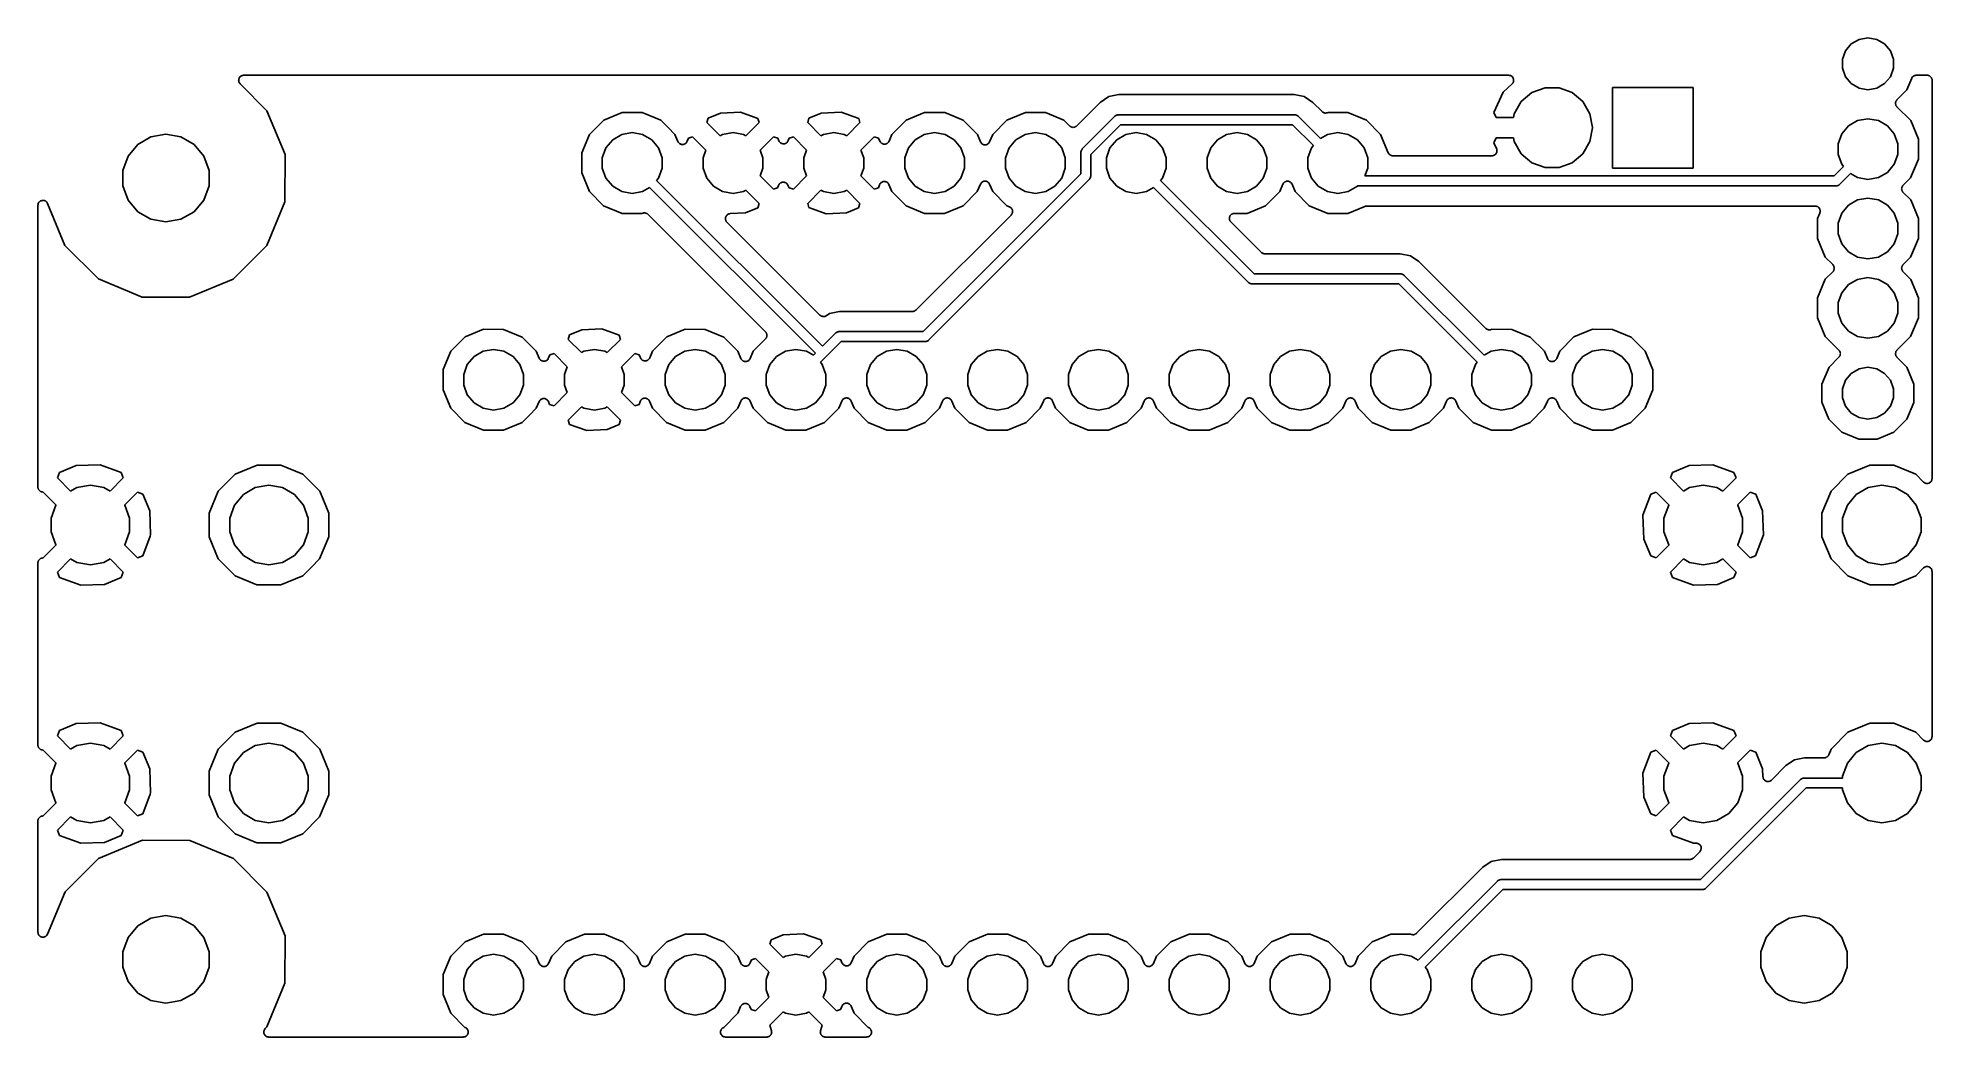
# Model space of a CAD drawing. Extents: x 124.4 to 172.1, y -115 to -89.8.
import ezdxf

# ---------------------------------------------------------------- set-up
doc = ezdxf.new("R2010")
doc.units = 0
doc.header["$MEASUREMENT"] = 0
doc.layers.add('BLACK', color=7, linetype='CONTINUOUS')

msp = doc.modelspace()

# ---------------------------------------------------------------- linework, layer by layer
at = {"layer": 'Black'}
for p, q in [((169.877, -90.3517), (169.955, -90.1388)), ((169.955, -90.1388), (170.101, -89.9652)), ((170.101, -89.9652), (170.297, -89.8519)), ((170.297, -89.8519), (170.52, -89.8125)), ((170.52, -89.8125), (170.743, -89.8519)), ((170.743, -89.8519), (170.939, -89.9652)), ((170.939, -89.9652), (171.085, -90.1388)), ((171.085, -90.1388), (171.163, -90.3517)), ((169.877, -90.5783), (169.877, -90.3517)), ((169.955, -90.7912), (169.877, -90.5783)), ((171.163, -90.5783), (171.085, -90.7912)), ((171.163, -90.3517), (171.163, -90.5783)), ((129.466, -90.891), (129.468, -90.8745)), ((129.468, -90.8964), (129.466, -90.891)), ((129.468, -90.8579), (129.47, -90.8526)), ((129.468, -90.8745), (129.468, -90.8579)), ((129.468, -90.9021), (129.468, -90.8964)), ((129.473, -90.9176), (129.468, -90.9021)), ((129.47, -90.847), (129.477, -90.832)), ((129.47, -90.8526), (129.47, -90.847)), ((129.478, -90.9336), (129.473, -90.9176)), ((129.477, -90.832), (129.483, -90.8165)), ((129.481, -90.9382), (129.478, -90.9336)), ((129.483, -90.9435), (129.481, -90.9382)), ((129.483, -90.8165), (129.486, -90.8122)), ((129.493, -90.9562), (129.483, -90.9435)), ((129.486, -90.8122), (129.489, -90.8071)), ((129.489, -90.8071), (129.5, -90.7954)), ((129.503, -90.9697), (129.493, -90.9562)), ((129.5, -90.7954), (129.511, -90.7827)), ((130.18, -91.6479), (129.503, -90.9697)), ((129.511, -90.7827), (129.516, -90.7799)), ((129.516, -90.7799), (129.52, -90.7759)), ((129.52, -90.7759), (129.535, -90.7689)), ((129.535, -90.7689), (129.549, -90.7607)), ((129.549, -90.7607), (129.555, -90.7597)), ((129.555, -90.7597), (129.56, -90.7573)), ((129.56, -90.7573), (129.576, -90.7559)), ((129.576, -90.7559), (129.593, -90.753)), ((129.593, -90.753), (161.467, -90.753)), ((161.554, -90.9731), (161.328, -91.1826)), ((161.467, -90.753), (161.486, -90.7563)), ((161.486, -90.7563), (161.505, -90.7587)), ((161.505, -90.7587), (161.508, -90.7601)), ((161.508, -90.7601), (161.511, -90.7607)), ((161.511, -90.7607), (161.527, -90.7701)), ((161.527, -90.7701), (161.544, -90.7788)), ((161.544, -90.7788), (161.546, -90.7811)), ((161.546, -90.7811), (161.549, -90.7827)), ((161.549, -90.7827), (161.561, -90.7972)), ((161.565, -90.958), (161.554, -90.9731)), ((161.561, -90.7972), (161.574, -90.8111)), ((161.577, -90.9435), (161.565, -90.958)), ((161.574, -90.8111), (161.575, -90.8141)), ((161.575, -90.8141), (161.577, -90.8165)), ((161.577, -90.8165), (161.584, -90.8343)), ((161.578, -90.9405), (161.577, -90.9435)), ((161.58, -90.938), (161.578, -90.9405)), ((161.586, -90.9199), (161.58, -90.938)), ((161.584, -90.8343), (161.591, -90.8518)), ((161.592, -90.9021), (161.586, -90.9199)), ((161.591, -90.8518), (161.591, -90.855)), ((161.591, -90.855), (161.592, -90.8579)), ((161.592, -90.8579), (161.592, -90.8769)), ((161.592, -90.8769), (161.593, -90.8958)), ((161.593, -90.8958), (161.592, -90.8989)), ((161.592, -90.8989), (161.592, -90.9021)), ((162.052, -91.1912), (162.384, -91.0706)), ((162.384, -91.0706), (162.736, -91.0706)), ((162.736, -91.0706), (163.068, -91.1912)), ((164.084, -93.091), (164.084, -91.059)), ((164.084, -91.059), (166.116, -91.059)), ((166.116, -91.059), (166.116, -93.091)), ((170.101, -90.9648), (169.955, -90.7912)), ((170.297, -91.0781), (170.101, -90.9648)), ((170.52, -91.1175), (170.297, -91.0781)), ((170.743, -91.0781), (170.52, -91.1175)), ((170.939, -90.9648), (170.743, -91.0781)), ((171.085, -90.7912), (170.939, -90.9648)), ((171.252, -91.3707), (171.501, -91.1218)), ((171.501, -91.1218), (171.622, -90.8313)), ((171.622, -90.8313), (171.626, -90.8243)), ((171.626, -90.8243), (171.629, -90.8165)), ((171.629, -90.8165), (171.638, -90.8058)), ((171.638, -90.8058), (171.645, -90.7941)), ((171.645, -90.7941), (171.652, -90.7891)), ((171.652, -90.7891), (171.657, -90.7827)), ((171.657, -90.7827), (171.669, -90.7758)), ((171.669, -90.7758), (171.681, -90.7673)), ((171.681, -90.7673), (171.688, -90.7648)), ((171.688, -90.7648), (171.696, -90.7607)), ((171.696, -90.7607), (171.709, -90.7582)), ((171.709, -90.7582), (171.723, -90.7541)), ((171.723, -90.7541), (171.731, -90.7544)), ((171.731, -90.7544), (171.739, -90.753)), ((171.739, -90.753), (172.01, -90.753)), ((172.01, -90.753), (172.021, -90.7549)), ((172.021, -90.7549), (172.032, -90.7549)), ((172.032, -90.7549), (172.042, -90.7587)), ((172.042, -90.7587), (172.053, -90.7607)), ((172.053, -90.7607), (172.063, -90.7662)), ((172.063, -90.7662), (172.073, -90.77)), ((172.073, -90.77), (172.082, -90.7772)), ((172.082, -90.7772), (172.092, -90.7827)), ((172.092, -90.7827), (172.099, -90.7912)), ((172.099, -90.7912), (172.107, -90.7984)), ((172.107, -90.7984), (172.113, -90.808)), ((172.113, -90.808), (172.12, -90.8165)), ((172.12, -90.8165), (172.124, -90.8269)), ((172.124, -90.8269), (172.129, -90.8366)), ((172.129, -90.8366), (172.131, -90.8475)), ((172.131, -90.8475), (172.135, -90.8579)), ((172.135, -90.8579), (172.135, -90.8691)), ((172.135, -90.8691), (172.137, -90.88)), ((172.137, -90.88), (172.137, -100.913)), ((151.178, -91.4362), (150.584, -92.0297)), ((151.393, -91.2925), (151.178, -91.4362)), ((151.647, -91.242), (151.393, -91.2925)), ((156.061, -91.242), (151.647, -91.242)), ((156.315, -91.2925), (156.061, -91.242)), ((156.53, -91.4362), (156.315, -91.2925)), ((156.764, -91.6699), (156.53, -91.4362)), ((161.328, -91.1826), (161.094, -91.6918)), ((161.605, -91.7236), (161.782, -91.418)), ((161.782, -91.418), (162.052, -91.1912)), ((163.068, -91.1912), (163.338, -91.418)), ((163.338, -91.418), (163.515, -91.7236)), ((171.215, -91.4494), (171.218, -91.4387)), ((171.216, -91.4605), (171.215, -91.4494)), ((171.215, -91.4715), (171.216, -91.4605)), ((171.218, -91.4823), (171.215, -91.4715)), ((171.218, -91.4387), (171.219, -91.4276)), ((171.219, -91.4933), (171.218, -91.4823)), ((171.219, -91.4276), (171.224, -91.4175)), ((171.224, -91.5034), (171.219, -91.4933)), ((171.224, -91.4175), (171.226, -91.4068)), ((171.226, -91.5142), (171.224, -91.5034)), ((171.226, -91.4068), (171.233, -91.3977)), ((171.233, -91.5233), (171.226, -91.5142)), ((171.233, -91.3977), (171.238, -91.3876)), ((171.237, -91.5333), (171.233, -91.5233)), ((171.245, -91.5412), (171.237, -91.5333)), ((171.238, -91.3876), (171.245, -91.3798)), ((171.245, -91.3798), (171.252, -91.3707)), ((171.252, -91.5503), (171.245, -91.5412)), ((171.597, -91.8965), (171.252, -91.5503)), ((130.636, -92.7509), (130.18, -91.6479)), ((138.665, -91.8867), (138.307, -92.2437)), ((139.131, -91.6938), (138.665, -91.8867)), ((139.637, -91.6942), (139.131, -91.6938)), ((140.103, -91.888), (139.637, -91.6942)), ((140.289, -92.0735), (140.103, -91.888)), ((140.46, -92.2455), (140.289, -92.0735)), ((141.297, -91.8355), (141.265, -91.9469)), ((141.265, -91.9469), (141.599, -92.2811)), ((141.604, -91.7084), (141.297, -91.8355)), ((142.112, -91.683), (141.604, -91.7084)), ((142.55, -91.8393), (142.112, -91.683)), ((142.247, -92.2811), (142.581, -91.9469)), ((142.581, -91.9469), (142.55, -91.8393)), ((143.837, -91.8355), (143.805, -91.9469)), ((143.805, -91.9469), (144.139, -92.2811)), ((144.144, -91.7084), (143.837, -91.8355)), ((144.652, -91.683), (144.144, -91.7084)), ((145.09, -91.8393), (144.652, -91.683)), ((144.787, -92.2811), (145.121, -91.9469)), ((145.121, -91.9469), (145.09, -91.8393)), ((146.285, -91.8867), (145.927, -92.2437)), ((146.751, -91.6938), (146.285, -91.8867)), ((147.257, -91.6942), (146.751, -91.6938)), ((147.723, -91.888), (147.257, -91.6942)), ((148.08, -92.2455), (147.723, -91.888)), ((148.825, -91.8867), (148.467, -92.2437)), ((149.291, -91.6938), (148.825, -91.8867)), ((149.797, -91.6942), (149.291, -91.6938)), ((150.263, -91.888), (149.797, -91.6942)), ((150.405, -92.0296), (150.263, -91.888)), ((150.414, -92.036), (150.405, -92.0296)), ((150.422, -92.0439), (150.414, -92.036)), ((150.432, -92.0486), (150.422, -92.0439)), ((150.441, -92.0549), (150.432, -92.0486)), ((150.452, -92.0578), (150.441, -92.0549)), ((150.462, -92.0626), (150.452, -92.0578)), ((150.473, -92.0635), (150.462, -92.0626)), ((150.483, -92.0664), (150.473, -92.0635)), ((150.495, -92.0654), (150.483, -92.0664)), ((150.506, -92.0664), (150.495, -92.0654)), ((150.516, -92.0635), (150.506, -92.0664)), ((150.527, -92.0626), (150.516, -92.0635)), ((150.537, -92.0579), (150.527, -92.0626)), ((150.548, -92.055), (150.537, -92.0579)), ((150.557, -92.0486), (150.548, -92.055)), ((150.567, -92.044), (150.557, -92.0486)), ((150.575, -92.0361), (150.567, -92.044)), ((150.584, -92.0297), (150.575, -92.0361)), ((150.725, -92.6079), (151.546, -91.7866)), ((151.686, -92), (150.938, -92.7481)), ((151.546, -91.7866), (151.55, -91.7835)), ((151.55, -91.7835), (151.554, -91.7792)), ((151.554, -91.7792), (151.568, -91.7711)), ((151.568, -91.7711), (151.581, -91.7617)), ((151.581, -91.7617), (151.587, -91.7603)), ((151.587, -91.7603), (151.592, -91.7575)), ((151.592, -91.7575), (151.608, -91.7547)), ((151.608, -91.7547), (151.623, -91.7505)), ((151.623, -91.7505), (151.629, -91.751)), ((151.629, -91.751), (151.634, -91.75)), ((151.634, -91.75), (156.074, -91.75)), ((156.022, -92), (151.686, -92)), ((156.548, -92.5254), (156.022, -92)), ((156.074, -91.75), (156.079, -91.751)), ((156.079, -91.751), (156.085, -91.7505)), ((156.085, -91.7505), (156.101, -91.7547)), ((156.101, -91.7547), (156.117, -91.7575)), ((156.117, -91.7575), (156.122, -91.7603)), ((156.122, -91.7603), (156.127, -91.7617)), ((156.127, -91.7617), (156.14, -91.7711)), ((156.14, -91.7711), (156.154, -91.7792)), ((156.154, -91.7792), (156.158, -91.7835)), ((156.158, -91.7835), (156.162, -91.7866)), ((156.162, -91.7866), (156.724, -92.3478)), ((156.771, -91.6747), (156.764, -91.6699)), ((156.777, -91.6808), (156.771, -91.6747)), ((156.789, -91.6873), (156.777, -91.6808)), ((156.8, -91.6952), (156.789, -91.6873)), ((156.808, -91.6974), (156.8, -91.6952)), ((156.816, -91.7012), (156.808, -91.6974)), ((156.829, -91.7031), (156.816, -91.7012)), ((156.843, -91.7067), (156.829, -91.7031)), ((156.851, -91.7059), (156.843, -91.7067)), ((156.859, -91.707), (156.851, -91.7059)), ((156.873, -91.704), (156.859, -91.707)), ((156.887, -91.7028), (156.873, -91.704)), ((156.894, -91.6993), (156.887, -91.7028)), ((156.902, -91.6975), (156.894, -91.6993)), ((156.911, -91.6938), (156.902, -91.6975)), ((157.417, -91.6942), (156.911, -91.6938)), ((157.883, -91.888), (157.417, -91.6942)), ((158.24, -92.2455), (157.883, -91.888)), ((161.094, -91.6918), (161.154, -91.821)), ((161.154, -91.821), (161.588, -91.821)), ((161.588, -91.821), (161.605, -91.7236)), ((163.515, -91.7236), (163.576, -92.0711)), ((163.576, -92.0789), (163.515, -92.4264)), ((163.576, -92.0711), (163.576, -92.0789)), ((169.858, -92.2325), (170.028, -92.029)), ((170.028, -92.029), (170.258, -91.8962)), ((170.258, -91.8962), (170.52, -91.8501)), ((170.52, -91.8501), (170.782, -91.8962)), ((170.782, -91.8962), (171.012, -92.029)), ((171.012, -92.029), (171.182, -92.2325)), ((171.79, -92.3635), (171.597, -91.8965)), ((126.679, -92.7929), (126.925, -92.4991)), ((126.925, -92.4991), (127.257, -92.3074)), ((127.257, -92.3074), (127.635, -92.2408)), ((127.635, -92.2408), (128.013, -92.3074)), ((128.013, -92.3074), (128.345, -92.4991)), ((128.345, -92.4991), (128.591, -92.7929)), ((138.307, -92.2437), (138.113, -92.7103)), ((138.63, -92.8312), (138.721, -92.5815)), ((138.721, -92.5815), (138.891, -92.378)), ((138.891, -92.378), (139.121, -92.2452)), ((139.121, -92.2452), (139.383, -92.1991)), ((139.383, -92.1991), (139.645, -92.2452)), ((139.645, -92.2452), (139.875, -92.378)), ((139.875, -92.378), (140.045, -92.5815)), ((140.045, -92.5815), (140.136, -92.8312)), ((140.533, -92.4218), (140.46, -92.2455)), ((140.544, -92.4385), (140.533, -92.4218)), ((140.554, -92.4556), (140.544, -92.4385)), ((140.556, -92.4571), (140.554, -92.4556)), ((140.557, -92.459), (140.556, -92.4571)), ((140.572, -92.4711), (140.557, -92.459)), ((140.588, -92.4837), (140.572, -92.4711)), ((140.59, -92.4845), (140.588, -92.4837)), ((140.592, -92.4859), (140.59, -92.4845)), ((140.611, -92.4919), (140.592, -92.4859)), ((140.629, -92.4985), (140.611, -92.4919)), ((140.632, -92.4985), (140.629, -92.4985)), ((140.634, -92.4992), (140.632, -92.4985)), ((140.654, -92.4984), (140.634, -92.4992)), ((140.673, -92.4982), (140.654, -92.4984)), ((140.676, -92.4974), (140.673, -92.4982)), ((140.678, -92.4973), (140.676, -92.4974)), ((140.696, -92.4898), (140.678, -92.4973)), ((140.715, -92.4829), (140.696, -92.4898)), ((140.716, -92.4814), (140.715, -92.4829)), ((140.719, -92.4805), (140.716, -92.4814)), ((140.733, -92.4671), (140.719, -92.4805)), ((140.748, -92.4543), (140.733, -92.4671)), ((140.749, -92.4523), (140.748, -92.4543)), ((140.751, -92.4507), (140.749, -92.4523)), ((140.76, -92.4332), (140.751, -92.4507)), ((140.77, -92.416), (140.76, -92.4332)), ((140.798, -92.337), (140.77, -92.416)), ((140.906, -92.3061), (140.798, -92.337)), ((141.239, -92.6396), (140.906, -92.3061)), ((141.599, -92.2811), (141.661, -92.2452)), ((141.661, -92.2452), (141.923, -92.1991)), ((141.923, -92.1991), (142.185, -92.2452)), ((142.185, -92.2452), (142.247, -92.2811)), ((142.94, -92.3061), (142.607, -92.6396)), ((143.052, -92.338), (142.94, -92.3061)), ((143.079, -92.4049), (143.052, -92.338)), ((143.09, -92.4216), (143.079, -92.4049)), ((143.1, -92.4386), (143.09, -92.4216)), ((143.102, -92.4401), (143.1, -92.4386)), ((143.103, -92.4421), (143.102, -92.4401)), ((143.119, -92.4542), (143.103, -92.4421)), ((143.134, -92.4667), (143.119, -92.4542)), ((143.136, -92.4675), (143.134, -92.4667)), ((143.138, -92.469), (143.136, -92.4675)), ((143.157, -92.4749), (143.138, -92.469)), ((143.175, -92.4816), (143.157, -92.4749)), ((143.178, -92.4815), (143.175, -92.4816)), ((143.18, -92.4823), (143.178, -92.4815)), ((143.2, -92.4814), (143.18, -92.4823)), ((143.219, -92.4813), (143.2, -92.4814)), ((143.222, -92.4804), (143.219, -92.4813)), ((143.224, -92.4803), (143.222, -92.4804)), ((143.242, -92.4728), (143.224, -92.4803)), ((143.261, -92.4659), (143.242, -92.4728)), ((143.263, -92.4644), (143.261, -92.4659)), ((143.265, -92.4635), (143.263, -92.4644)), ((143.279, -92.4501), (143.265, -92.4635)), ((143.294, -92.4374), (143.279, -92.4501)), ((143.296, -92.4353), (143.294, -92.4374)), ((143.297, -92.4337), (143.296, -92.4353)), ((143.306, -92.4162), (143.297, -92.4337)), ((143.316, -92.399), (143.306, -92.4162)), ((143.338, -92.337), (143.316, -92.399)), ((143.446, -92.3061), (143.338, -92.337)), ((143.779, -92.6396), (143.446, -92.3061)), ((144.139, -92.2811), (144.201, -92.2452)), ((144.201, -92.2452), (144.463, -92.1991)), ((144.463, -92.1991), (144.725, -92.2452)), ((144.725, -92.2452), (144.787, -92.2811)), ((145.48, -92.3061), (145.147, -92.6396)), ((145.592, -92.338), (145.48, -92.3061)), ((145.622, -92.4123), (145.592, -92.338)), ((145.631, -92.4263), (145.622, -92.4123)), ((145.639, -92.441), (145.631, -92.4263)), ((145.643, -92.4448), (145.639, -92.441)), ((145.646, -92.4495), (145.643, -92.4448)), ((145.659, -92.4596), (145.646, -92.4495)), ((145.671, -92.4708), (145.659, -92.4596)), ((145.676, -92.4729), (145.671, -92.4708)), ((145.681, -92.4764), (145.676, -92.4729)), ((145.697, -92.4813), (145.681, -92.4764)), ((145.712, -92.4877), (145.697, -92.4813)), ((145.718, -92.4879), (145.712, -92.4877)), ((145.723, -92.4896), (145.718, -92.4879)), ((145.74, -92.4889), (145.723, -92.4896)), ((145.756, -92.4897), (145.74, -92.4889)), ((145.761, -92.488), (145.756, -92.4897)), ((145.767, -92.4877), (145.761, -92.488)), ((145.782, -92.4814), (145.767, -92.4877)), ((145.798, -92.4764), (145.782, -92.4814)), ((145.803, -92.473), (145.798, -92.4764)), ((145.808, -92.4708), (145.803, -92.473)), ((145.82, -92.4597), (145.808, -92.4708)), ((145.833, -92.4496), (145.82, -92.4597)), ((145.836, -92.4449), (145.833, -92.4496)), ((145.84, -92.441), (145.836, -92.4449)), ((145.848, -92.4264), (145.84, -92.441)), ((145.857, -92.4124), (145.848, -92.4264)), ((145.927, -92.2437), (145.857, -92.4124)), ((146.25, -92.8312), (146.341, -92.5815)), ((146.341, -92.5815), (146.511, -92.378)), ((146.511, -92.378), (146.741, -92.2452)), ((146.741, -92.2452), (147.003, -92.1991)), ((147.003, -92.1991), (147.265, -92.2452)), ((147.265, -92.2452), (147.495, -92.378)), ((147.495, -92.378), (147.665, -92.5815)), ((147.665, -92.5815), (147.756, -92.8312)), ((148.156, -92.428), (148.08, -92.2455)), ((148.165, -92.442), (148.156, -92.428)), ((148.172, -92.4567), (148.165, -92.442)), ((148.176, -92.4605), (148.172, -92.4567)), ((148.179, -92.4652), (148.176, -92.4605)), ((148.192, -92.4753), (148.179, -92.4652)), ((148.205, -92.4866), (148.192, -92.4753)), ((148.21, -92.4887), (148.205, -92.4866)), ((148.214, -92.4921), (148.21, -92.4887)), ((148.23, -92.4971), (148.214, -92.4921)), ((148.245, -92.5035), (148.23, -92.4971)), ((148.251, -92.5037), (148.245, -92.5035)), ((148.256, -92.5054), (148.251, -92.5037)), ((148.273, -92.5047), (148.256, -92.5054)), ((148.29, -92.5054), (148.273, -92.5047)), ((148.295, -92.5038), (148.29, -92.5054)), ((148.3, -92.5035), (148.295, -92.5038)), ((148.316, -92.4972), (148.3, -92.5035)), ((148.332, -92.4922), (148.316, -92.4972)), ((148.336, -92.4888), (148.332, -92.4922)), ((148.341, -92.4867), (148.336, -92.4888)), ((148.353, -92.4755), (148.341, -92.4867)), ((148.367, -92.4654), (148.353, -92.4755)), ((148.37, -92.4607), (148.367, -92.4654)), ((148.374, -92.4569), (148.37, -92.4607)), ((148.381, -92.4422), (148.374, -92.4569)), ((148.39, -92.4282), (148.381, -92.4422)), ((148.467, -92.2437), (148.39, -92.4282)), ((148.79, -92.8312), (148.881, -92.5815)), ((148.881, -92.5815), (149.051, -92.378)), ((149.051, -92.378), (149.281, -92.2452)), ((149.281, -92.2452), (149.543, -92.1991)), ((149.543, -92.1991), (149.805, -92.2452)), ((149.805, -92.2452), (150.035, -92.378)), ((150.035, -92.378), (150.205, -92.5815)), ((150.205, -92.5815), (150.296, -92.8312)), ((151.33, -92.8312), (151.421, -92.5815)), ((151.421, -92.5815), (151.591, -92.378)), ((151.591, -92.378), (151.821, -92.2452)), ((151.821, -92.2452), (152.083, -92.1991)), ((152.083, -92.1991), (152.345, -92.2452)), ((152.345, -92.2452), (152.575, -92.378)), ((152.575, -92.378), (152.745, -92.5815)), ((152.745, -92.5815), (152.836, -92.8312)), ((153.87, -92.8312), (153.961, -92.5815)), ((153.961, -92.5815), (154.131, -92.378)), ((154.131, -92.378), (154.361, -92.2452)), ((154.361, -92.2452), (154.623, -92.1991)), ((154.623, -92.1991), (154.885, -92.2452)), ((154.885, -92.2452), (155.115, -92.378)), ((155.115, -92.378), (155.285, -92.5815)), ((155.285, -92.5815), (155.376, -92.8312)), ((156.41, -92.8312), (156.501, -92.5815)), ((156.501, -92.5815), (156.548, -92.5254)), ((156.724, -92.3478), (156.901, -92.2452)), ((156.901, -92.2452), (157.163, -92.1991)), ((157.163, -92.1991), (157.425, -92.2452)), ((157.425, -92.2452), (157.655, -92.378)), ((157.655, -92.378), (157.825, -92.5815)), ((157.825, -92.5815), (157.916, -92.8312)), ((158.43, -92.7049), (158.24, -92.2455)), ((161.154, -92.329), (161.094, -92.4582)), ((161.094, -92.4582), (161.161, -92.6034)), ((161.588, -92.329), (161.154, -92.329)), ((161.605, -92.4264), (161.588, -92.329)), ((161.782, -92.732), (161.605, -92.4264)), ((163.515, -92.4264), (163.338, -92.732)), ((169.767, -92.4822), (169.858, -92.2325)), ((169.767, -92.7478), (169.767, -92.4822)), ((171.182, -92.2325), (171.273, -92.4822)), ((171.273, -92.4822), (171.273, -92.7478)), ((171.79, -92.8687), (171.79, -92.3635)), ((126.548, -93.1533), (126.679, -92.7929)), ((128.591, -92.7929), (128.722, -93.1533)), ((130.634, -93.9444), (130.636, -92.7509)), ((138.113, -92.7103), (138.113, -93.2155)), ((138.63, -93.0968), (138.63, -92.8312)), ((140.136, -92.8312), (140.136, -93.0968)), ((141.17, -92.8312), (141.239, -92.6396)), ((141.17, -93.0968), (141.17, -92.8312)), ((142.607, -92.6396), (142.676, -92.8312)), ((142.676, -92.8312), (142.676, -93.0968)), ((143.71, -92.8312), (143.779, -92.6396)), ((143.71, -93.0968), (143.71, -92.8312)), ((145.147, -92.6396), (145.216, -92.8312)), ((145.216, -92.8312), (145.216, -93.0968)), ((146.25, -93.0968), (146.25, -92.8312)), ((147.756, -92.8312), (147.756, -93.0968)), ((148.79, -93.0968), (148.79, -92.8312)), ((150.296, -92.8312), (150.296, -93.0968)), ((150.688, -92.6854), (150.693, -92.6696)), ((150.689, -92.6909), (150.688, -92.6854)), ((150.688, -92.6963), (150.689, -92.6909)), ((150.688, -93.2374), (150.688, -92.6963)), ((150.693, -92.6696), (150.696, -92.6535)), ((150.696, -92.6535), (150.698, -92.6488)), ((150.698, -92.6488), (150.7, -92.6435)), ((150.7, -92.6435), (150.709, -92.6301)), ((150.709, -92.6301), (150.717, -92.616)), ((150.717, -92.616), (150.721, -92.6124)), ((150.721, -92.6124), (150.725, -92.6079)), ((150.938, -92.7481), (150.938, -93.2892)), ((151.33, -93.0968), (151.33, -92.8312)), ((152.836, -92.8312), (152.836, -93.0968)), ((153.87, -93.0968), (153.87, -92.8312)), ((155.376, -92.8312), (155.376, -93.0968)), ((156.41, -93.0968), (156.41, -92.8312)), ((157.916, -92.8312), (157.916, -93.0968)), ((158.435, -92.712), (158.43, -92.7049)), ((158.437, -92.7199), (158.435, -92.712)), ((158.446, -92.7305), (158.437, -92.7199)), ((158.454, -92.7421), (158.446, -92.7305)), ((158.46, -92.7472), (158.454, -92.7421)), ((158.466, -92.7537), (158.46, -92.7472)), ((158.478, -92.7606), (158.466, -92.7537)), ((158.489, -92.769), (158.478, -92.7606)), ((158.497, -92.7715), (158.489, -92.769)), ((158.504, -92.7757), (158.497, -92.7715)), ((158.518, -92.7781), (158.504, -92.7757)), ((158.531, -92.7823), (158.518, -92.7781)), ((158.539, -92.7819), (158.531, -92.7823)), ((158.547, -92.7834), (158.539, -92.7819)), ((161.045, -92.7834), (158.547, -92.7834)), ((161.061, -92.7806), (161.045, -92.7834)), ((161.077, -92.7793), (161.061, -92.7806)), ((161.083, -92.7768), (161.077, -92.7793)), ((161.089, -92.7757), (161.083, -92.7768)), ((161.103, -92.7676), (161.089, -92.7757)), ((161.117, -92.7609), (161.103, -92.7676)), ((161.122, -92.7567), (161.117, -92.7609)), ((161.127, -92.7537), (161.122, -92.7567)), ((161.137, -92.7413), (161.127, -92.7537)), ((161.149, -92.7299), (161.137, -92.7413)), ((161.151, -92.7245), (161.149, -92.7299)), ((161.155, -92.7199), (161.151, -92.7245)), ((161.161, -92.7047), (161.155, -92.7199)), ((161.161, -92.6034), (161.165, -92.6191)), ((161.168, -92.69), (161.161, -92.7047)), ((161.165, -92.6191), (161.17, -92.6343)), ((161.17, -92.6785), (161.168, -92.6841)), ((161.168, -92.6841), (161.168, -92.69)), ((161.17, -92.6343), (161.17, -92.6403)), ((161.17, -92.6403), (161.172, -92.6461)), ((161.172, -92.6461), (161.17, -92.6622)), ((161.17, -92.6622), (161.17, -92.6785)), ((162.052, -92.9588), (161.782, -92.732)), ((162.384, -93.0794), (162.052, -92.9588)), ((163.068, -92.9588), (162.736, -93.0794)), ((163.338, -92.732), (163.068, -92.9588)), ((169.667, -93.2914), (169.905, -93.0536)), ((169.858, -92.9975), (169.767, -92.7478)), ((169.905, -93.0536), (169.858, -92.9975)), ((171.182, -92.9975), (171.012, -93.201)), ((171.273, -92.7478), (171.182, -92.9975)), ((171.596, -93.3353), (171.79, -92.8687)), ((126.548, -93.5367), (126.548, -93.1533)), ((126.679, -93.8971), (126.548, -93.5367)), ((128.722, -93.5367), (128.591, -93.8971)), ((128.722, -93.1533), (128.722, -93.5367)), ((138.113, -93.2155), (138.306, -93.6825)), ((138.721, -93.3465), (138.63, -93.0968)), ((138.891, -93.55), (138.721, -93.3465)), ((140.045, -93.3465), (139.998, -93.4026)), ((139.998, -93.4026), (144.177, -97.5812)), ((140.136, -93.0968), (140.045, -93.3465)), ((141.261, -93.3465), (141.17, -93.0968)), ((141.431, -93.55), (141.261, -93.3465)), ((142.676, -93.0968), (142.607, -93.2884)), ((142.607, -93.2884), (142.94, -93.6219)), ((143.048, -93.591), (143.07, -93.529)), ((143.07, -93.529), (143.08, -93.5118)), ((143.08, -93.5118), (143.089, -93.4943)), ((143.089, -93.4943), (143.09, -93.4927)), ((143.09, -93.4927), (143.092, -93.4906)), ((143.092, -93.4906), (143.107, -93.4779)), ((143.107, -93.4779), (143.121, -93.4645)), ((143.121, -93.4645), (143.123, -93.4636)), ((143.123, -93.4636), (143.125, -93.4621)), ((143.125, -93.4621), (143.144, -93.4552)), ((143.144, -93.4552), (143.162, -93.4477)), ((143.162, -93.4477), (143.164, -93.4476)), ((143.164, -93.4476), (143.167, -93.4467)), ((143.167, -93.4467), (143.186, -93.4466)), ((143.186, -93.4466), (143.206, -93.4457)), ((143.206, -93.4457), (143.208, -93.4465)), ((143.208, -93.4465), (143.211, -93.4464)), ((143.211, -93.4464), (143.229, -93.4531)), ((143.229, -93.4531), (143.248, -93.459)), ((143.248, -93.459), (143.25, -93.4605)), ((143.25, -93.4605), (143.252, -93.4613)), ((143.252, -93.4613), (143.267, -93.4739)), ((143.267, -93.4739), (143.283, -93.4859)), ((143.283, -93.4859), (143.284, -93.4879)), ((143.284, -93.4879), (143.286, -93.4894)), ((143.286, -93.4894), (143.296, -93.5064)), ((143.296, -93.5064), (143.307, -93.5231)), ((143.307, -93.5231), (143.334, -93.59)), ((143.446, -93.6219), (143.779, -93.2884)), ((143.779, -93.2884), (143.71, -93.0968)), ((145.216, -93.0968), (145.147, -93.2884)), ((145.147, -93.2884), (145.48, -93.6219)), ((145.588, -93.591), (145.616, -93.512)), ((145.616, -93.512), (145.626, -93.4948)), ((145.626, -93.4948), (145.635, -93.4773)), ((145.635, -93.4773), (145.637, -93.4757)), ((145.637, -93.4757), (145.638, -93.4737)), ((145.638, -93.4737), (145.653, -93.4609)), ((145.653, -93.4609), (145.667, -93.4475)), ((145.667, -93.4475), (145.67, -93.4466)), ((145.67, -93.4466), (145.671, -93.4451)), ((145.671, -93.4451), (145.69, -93.4382)), ((145.69, -93.4382), (145.708, -93.4307)), ((145.708, -93.4307), (145.71, -93.4306)), ((145.71, -93.4306), (145.713, -93.4298)), ((145.713, -93.4298), (145.732, -93.4296)), ((145.732, -93.4296), (145.752, -93.4288)), ((145.752, -93.4288), (145.754, -93.4295)), ((145.754, -93.4295), (145.757, -93.4295)), ((145.757, -93.4295), (145.775, -93.4361)), ((145.775, -93.4361), (145.794, -93.4421)), ((145.794, -93.4421), (145.796, -93.4435)), ((145.796, -93.4435), (145.798, -93.4443)), ((145.798, -93.4443), (145.814, -93.4569)), ((145.814, -93.4569), (145.829, -93.469)), ((145.829, -93.469), (145.83, -93.4709)), ((145.83, -93.4709), (145.832, -93.4724)), ((145.832, -93.4724), (145.842, -93.4895)), ((145.842, -93.4895), (145.853, -93.5062)), ((145.853, -93.5062), (145.926, -93.6825)), ((146.341, -93.3465), (146.25, -93.0968)), ((146.511, -93.55), (146.341, -93.3465)), ((146.713, -97.2125), (150.688, -93.2374)), ((150.901, -93.3776), (146.853, -97.4259)), ((147.665, -93.3465), (147.495, -93.55)), ((147.756, -93.0968), (147.665, -93.3465)), ((148.079, -93.6843), (148.156, -93.4998)), ((148.156, -93.4998), (148.165, -93.4858)), ((148.165, -93.4858), (148.172, -93.4711)), ((148.172, -93.4711), (148.176, -93.4673)), ((148.176, -93.4673), (148.179, -93.4626)), ((148.179, -93.4626), (148.193, -93.4525)), ((148.193, -93.4525), (148.205, -93.4413)), ((148.205, -93.4413), (148.21, -93.4392)), ((148.21, -93.4392), (148.214, -93.4358)), ((148.214, -93.4358), (148.23, -93.4308)), ((148.23, -93.4308), (148.246, -93.4245)), ((148.246, -93.4245), (148.251, -93.4242)), ((148.251, -93.4242), (148.256, -93.4226)), ((148.256, -93.4226), (148.273, -93.4233)), ((148.273, -93.4233), (148.29, -93.4226)), ((148.29, -93.4226), (148.295, -93.4243)), ((148.295, -93.4243), (148.301, -93.4245)), ((148.301, -93.4245), (148.316, -93.4309)), ((148.316, -93.4309), (148.332, -93.4359)), ((148.332, -93.4359), (148.336, -93.4393)), ((148.336, -93.4393), (148.341, -93.4414)), ((148.341, -93.4414), (148.353, -93.4526)), ((148.353, -93.4526), (148.367, -93.4628)), ((148.367, -93.4628), (148.37, -93.4675)), ((148.37, -93.4675), (148.374, -93.4713)), ((148.374, -93.4713), (148.381, -93.486)), ((148.381, -93.486), (148.39, -93.5)), ((148.39, -93.5), (148.466, -93.6825)), ((148.881, -93.3465), (148.79, -93.0968)), ((149.051, -93.55), (148.881, -93.3465)), ((150.205, -93.3465), (150.035, -93.55)), ((150.296, -93.0968), (150.205, -93.3465)), ((150.905, -93.3731), (150.901, -93.3776)), ((150.909, -93.3695), (150.905, -93.3731)), ((150.917, -93.3554), (150.909, -93.3695)), ((150.926, -93.342), (150.917, -93.3554)), ((150.928, -93.3367), (150.926, -93.342)), ((150.93, -93.332), (150.928, -93.3367)), ((150.933, -93.3159), (150.93, -93.332)), ((150.938, -93.3001), (150.933, -93.3159)), ((150.938, -93.2892), (150.937, -93.2946)), ((150.937, -93.2946), (150.938, -93.3001)), ((151.421, -93.3465), (151.33, -93.0968)), ((151.591, -93.55), (151.421, -93.3465)), ((152.745, -93.3465), (152.698, -93.4026)), ((152.698, -93.4026), (155.056, -95.76)), ((152.836, -93.0968), (152.745, -93.3465)), ((153.961, -93.3465), (153.87, -93.0968)), ((154.131, -93.55), (153.961, -93.3465)), ((155.285, -93.3465), (155.115, -93.55)), ((155.376, -93.0968), (155.285, -93.3465)), ((155.699, -93.6843), (155.776, -93.4998)), ((155.776, -93.4998), (155.785, -93.4858)), ((155.785, -93.4858), (155.792, -93.4711)), ((155.792, -93.4711), (155.796, -93.4673)), ((155.796, -93.4673), (155.799, -93.4626)), ((155.799, -93.4626), (155.813, -93.4525)), ((155.813, -93.4525), (155.825, -93.4413)), ((155.825, -93.4413), (155.83, -93.4392)), ((155.83, -93.4392), (155.834, -93.4358)), ((155.834, -93.4358), (155.85, -93.4308)), ((155.85, -93.4308), (155.866, -93.4245)), ((155.866, -93.4245), (155.871, -93.4242)), ((155.871, -93.4242), (155.876, -93.4226)), ((155.876, -93.4226), (155.893, -93.4233)), ((155.893, -93.4233), (155.91, -93.4226)), ((155.91, -93.4226), (155.915, -93.4243)), ((155.915, -93.4243), (155.921, -93.4245)), ((155.921, -93.4245), (155.936, -93.4309)), ((155.936, -93.4309), (155.952, -93.4359)), ((155.952, -93.4359), (155.956, -93.4393)), ((155.956, -93.4393), (155.961, -93.4414)), ((155.961, -93.4414), (155.973, -93.4526)), ((155.973, -93.4526), (155.987, -93.4628)), ((155.987, -93.4628), (155.99, -93.4675)), ((155.99, -93.4675), (155.994, -93.4713)), ((155.994, -93.4713), (156.001, -93.486)), ((156.001, -93.486), (156.01, -93.5)), ((156.01, -93.5), (156.086, -93.6825)), ((156.501, -93.3465), (156.41, -93.0968)), ((156.671, -93.55), (156.501, -93.3465)), ((157.662, -93.5414), (157.655, -93.55)), ((169.719, -93.5414), (157.662, -93.5414)), ((157.916, -93.0968), (157.845, -93.2914)), ((157.845, -93.2914), (169.667, -93.2914)), ((162.736, -93.0794), (162.384, -93.0794)), ((166.116, -93.091), (164.084, -93.091)), ((169.724, -93.5404), (169.719, -93.5414)), ((169.729, -93.5409), (169.724, -93.5404)), ((169.745, -93.5367), (169.729, -93.5409)), ((169.761, -93.5339), (169.745, -93.5367)), ((169.766, -93.5311), (169.761, -93.5339)), ((169.771, -93.5297), (169.766, -93.5311)), ((169.785, -93.5203), (169.771, -93.5297)), ((169.799, -93.5122), (169.785, -93.5203)), ((169.802, -93.5079), (169.799, -93.5122)), ((169.807, -93.5048), (169.802, -93.5079)), ((170.081, -93.2312), (169.807, -93.5048)), ((170.258, -93.3338), (170.081, -93.2312)), ((170.52, -93.3799), (170.258, -93.3338)), ((170.782, -93.3338), (170.52, -93.3799)), ((171.012, -93.201), (170.782, -93.3338)), ((171.387, -93.5521), (171.392, -93.542)), ((171.392, -93.542), (171.4, -93.5342)), ((171.4, -93.5342), (171.406, -93.5251)), ((171.406, -93.5251), (171.596, -93.3353)), ((124.408, -94.0309), (124.411, -94.0118)), ((124.411, -94.0118), (124.414, -93.9926)), ((124.414, -93.9926), (124.415, -93.9902)), ((124.415, -93.9902), (124.416, -93.9875)), ((124.416, -93.9875), (124.425, -93.9707)), ((124.425, -93.9707), (124.434, -93.9535)), ((124.434, -93.9535), (124.436, -93.9517)), ((124.436, -93.9517), (124.438, -93.9493)), ((124.438, -93.9493), (124.453, -93.9368)), ((124.453, -93.9368), (124.467, -93.9238)), ((124.467, -93.9238), (124.469, -93.9227)), ((124.469, -93.9227), (124.471, -93.9209)), ((124.471, -93.9209), (124.49, -93.9143)), ((124.49, -93.9143), (124.508, -93.9069)), ((124.508, -93.9069), (124.51, -93.9068)), ((124.51, -93.9068), (124.513, -93.9059)), ((124.513, -93.9059), (124.532, -93.9059)), ((124.532, -93.9059), (124.552, -93.905)), ((124.552, -93.905), (124.554, -93.9059)), ((124.554, -93.9059), (124.557, -93.9059)), ((124.557, -93.9059), (124.575, -93.9125)), ((124.575, -93.9125), (124.594, -93.9183)), ((124.594, -93.9183), (124.596, -93.92)), ((124.596, -93.92), (124.599, -93.9209)), ((124.599, -93.9209), (124.613, -93.9334)), ((124.613, -93.9334), (124.629, -93.9452)), ((124.629, -93.9452), (124.63, -93.9475)), ((124.63, -93.9475), (124.632, -93.9493)), ((124.632, -93.9493), (124.642, -93.9661)), ((124.642, -93.9661), (124.652, -93.9824)), ((124.652, -93.9824), (125.09, -95.0421)), ((126.925, -94.1909), (126.679, -93.8971)), ((128.591, -93.8971), (128.345, -94.1909)), ((130.177, -95.0466), (130.634, -93.9444)), ((138.306, -93.6825), (138.663, -94.04)), ((139.121, -93.6828), (138.891, -93.55)), ((139.383, -93.7289), (139.121, -93.6828)), ((139.645, -93.6828), (139.383, -93.7289)), ((139.822, -93.5802), (139.645, -93.6828)), ((144, -97.758), (139.822, -93.5802)), ((141.661, -93.6828), (141.431, -93.55)), ((141.923, -93.7289), (141.661, -93.6828)), ((142.185, -93.6828), (141.923, -93.7289)), ((142.247, -93.6469), (142.185, -93.6828)), ((142.581, -93.9811), (142.247, -93.6469)), ((142.549, -94.0925), (142.581, -93.9811)), ((142.94, -93.6219), (143.048, -93.591)), ((143.334, -93.59), (143.446, -93.6219)), ((144.139, -93.6469), (143.805, -93.9811)), ((143.805, -93.9811), (143.836, -94.0887)), ((144.201, -93.6828), (144.139, -93.6469)), ((144.463, -93.7289), (144.201, -93.6828)), ((144.725, -93.6828), (144.463, -93.7289)), ((144.787, -93.6469), (144.725, -93.6828)), ((145.121, -93.9811), (144.787, -93.6469)), ((145.089, -94.0925), (145.121, -93.9811)), ((145.48, -93.6219), (145.588, -93.591)), ((145.926, -93.6825), (146.283, -94.04)), ((146.741, -93.6828), (146.511, -93.55)), ((147.003, -93.7289), (146.741, -93.6828)), ((147.265, -93.6828), (147.003, -93.7289)), ((147.495, -93.55), (147.265, -93.6828)), ((147.721, -94.0413), (148.079, -93.6843)), ((148.466, -93.6825), (148.823, -94.04)), ((149.281, -93.6828), (149.051, -93.55)), ((149.543, -93.7289), (149.281, -93.6828)), ((149.805, -93.6828), (149.543, -93.7289)), ((150.035, -93.55), (149.805, -93.6828)), ((151.821, -93.6828), (151.591, -93.55)), ((152.083, -93.7289), (151.821, -93.6828)), ((152.345, -93.6828), (152.083, -93.7289)), ((152.522, -93.5802), (152.345, -93.6828)), ((154.916, -95.9734), (152.522, -93.5802)), ((154.361, -93.6828), (154.131, -93.55)), ((154.623, -93.7289), (154.361, -93.6828)), ((154.885, -93.6828), (154.623, -93.7289)), ((155.115, -93.55), (154.885, -93.6828)), ((155.341, -94.0413), (155.699, -93.6843)), ((156.086, -93.6825), (156.443, -94.04)), ((156.901, -93.6828), (156.671, -93.55)), ((157.163, -93.7289), (156.901, -93.6828)), ((157.425, -93.6828), (157.163, -93.7289)), ((157.655, -93.55), (157.425, -93.6828)), ((170.028, -94.029), (170.258, -93.8962)), ((170.258, -93.8962), (170.52, -93.8501)), ((170.52, -93.8501), (170.782, -93.8962)), ((170.782, -93.8962), (171.012, -94.029)), ((171.369, -93.6038), (171.372, -93.5931)), ((171.37, -93.6149), (171.369, -93.6038)), ((171.369, -93.6259), (171.37, -93.6149)), ((171.372, -93.6367), (171.369, -93.6259)), ((171.372, -93.5931), (171.373, -93.582)), ((171.373, -93.6477), (171.372, -93.6367)), ((171.373, -93.582), (171.378, -93.5719)), ((171.378, -93.6578), (171.373, -93.6477)), ((171.378, -93.5719), (171.381, -93.5612)), ((171.381, -93.6686), (171.378, -93.6578)), ((171.381, -93.5612), (171.387, -93.5521)), ((171.387, -93.6777), (171.381, -93.6686)), ((171.392, -93.6877), (171.387, -93.6777)), ((171.399, -93.6956), (171.392, -93.6877)), ((171.406, -93.7047), (171.399, -93.6956)), ((171.597, -93.8965), (171.406, -93.7047)), ((171.79, -94.3635), (171.597, -93.8965)), ((124.408, -98.7017), (124.408, -94.0309)), ((127.257, -94.3826), (126.925, -94.1909)), ((127.635, -94.4492), (127.257, -94.3826)), ((128.013, -94.3826), (127.635, -94.4492)), ((128.345, -94.1909), (128.013, -94.3826)), ((138.663, -94.04), (139.129, -94.2338)), ((139.129, -94.2338), (139.635, -94.2342)), ((139.635, -94.2342), (139.644, -94.2305)), ((139.644, -94.2305), (139.652, -94.2287)), ((139.652, -94.2287), (139.659, -94.2252)), ((139.659, -94.2252), (139.673, -94.224)), ((139.673, -94.224), (139.687, -94.221)), ((139.687, -94.221), (139.695, -94.2221)), ((139.695, -94.2221), (139.703, -94.2213)), ((139.703, -94.2213), (139.717, -94.2249)), ((139.717, -94.2249), (139.73, -94.2268)), ((139.73, -94.2268), (139.738, -94.2306)), ((139.738, -94.2306), (139.746, -94.2328)), ((139.746, -94.2328), (139.757, -94.2407)), ((139.757, -94.2407), (139.769, -94.2472)), ((139.769, -94.2472), (139.775, -94.2533)), ((139.775, -94.2533), (139.782, -94.2581)), ((139.782, -94.2581), (142.742, -97.2179)), ((141.733, -94.377), (141.734, -94.3636)), ((141.735, -94.3854), (141.733, -94.377)), ((141.734, -94.3501), (141.736, -94.3418)), ((141.734, -94.3636), (141.734, -94.3501)), ((141.736, -94.3942), (141.735, -94.3854)), ((141.736, -94.3418), (141.737, -94.333)), ((141.741, -94.4066), (141.736, -94.3942)), ((141.737, -94.333), (141.743, -94.3209)), ((141.745, -94.4196), (141.741, -94.4066)), ((141.743, -94.3209), (141.747, -94.308)), ((141.75, -94.4268), (141.745, -94.4196)), ((141.747, -94.308), (141.752, -94.301)), ((141.753, -94.4348), (141.75, -94.4268)), ((141.752, -94.301), (141.756, -94.2931)), ((141.762, -94.4447), (141.753, -94.4348)), ((141.756, -94.2931), (141.765, -94.2836)), ((141.77, -94.4557), (141.762, -94.4447)), ((141.765, -94.2836), (141.773, -94.2728)), ((144.11, -96.7963), (141.77, -94.4557)), ((141.773, -94.2728), (141.781, -94.2681)), ((141.781, -94.2681), (141.787, -94.2619)), ((141.787, -94.2619), (141.799, -94.2562)), ((141.799, -94.2562), (141.81, -94.2489)), ((141.81, -94.2489), (141.819, -94.2469)), ((141.819, -94.2469), (141.827, -94.2432)), ((141.827, -94.2432), (141.84, -94.2421)), ((141.84, -94.2421), (141.853, -94.2391)), ((141.853, -94.2391), (142.242, -94.2196)), ((142.242, -94.2196), (142.549, -94.0925)), ((143.836, -94.0887), (144.274, -94.245)), ((144.274, -94.245), (144.782, -94.2196)), ((144.782, -94.2196), (145.089, -94.0925)), ((146.283, -94.04), (146.749, -94.2338)), ((148.932, -94.2753), (146.54, -96.6673)), ((146.749, -94.2338), (147.255, -94.2342)), ((147.255, -94.2342), (147.721, -94.0413)), ((148.823, -94.04), (148.891, -94.0682)), ((148.891, -94.0682), (148.902, -94.0757)), ((148.902, -94.0757), (148.915, -94.0815)), ((148.915, -94.0815), (148.921, -94.0874)), ((148.921, -94.0874), (148.928, -94.092)), ((148.928, -94.092), (148.936, -94.1029)), ((148.94, -94.264), (148.932, -94.2753)), ((148.936, -94.1029), (148.946, -94.1127)), ((148.949, -94.2538), (148.94, -94.264)), ((148.946, -94.1127), (148.949, -94.1203)), ((148.949, -94.1203), (148.955, -94.127)), ((148.952, -94.2461), (148.949, -94.2538)), ((148.957, -94.2392), (148.952, -94.2461)), ((148.955, -94.127), (148.959, -94.1401)), ((148.961, -94.2259), (148.957, -94.2392)), ((148.959, -94.1401), (148.965, -94.1526)), ((148.966, -94.2131), (148.961, -94.2259)), ((148.965, -94.1526), (148.965, -94.161)), ((148.965, -94.161), (148.968, -94.1691)), ((148.968, -94.1966), (148.966, -94.2047)), ((148.966, -94.2047), (148.966, -94.2131)), ((148.968, -94.1691), (148.967, -94.1828)), ((148.967, -94.1828), (148.968, -94.1966)), ((154.428, -94.372), (154.43, -94.3554)), ((154.43, -94.3774), (154.428, -94.372)), ((154.43, -94.3388), (154.432, -94.3336)), ((154.43, -94.3554), (154.43, -94.3388)), ((154.43, -94.3829), (154.43, -94.3774)), ((154.435, -94.3985), (154.43, -94.3829)), ((154.432, -94.3281), (154.439, -94.313)), ((154.432, -94.3336), (154.432, -94.3281)), ((154.44, -94.4146), (154.435, -94.3985)), ((154.439, -94.313), (154.445, -94.2973)), ((154.443, -94.4191), (154.44, -94.4146)), ((154.445, -94.4243), (154.443, -94.4191)), ((154.445, -94.2973), (154.448, -94.2931)), ((154.455, -94.4371), (154.445, -94.4243)), ((154.448, -94.2931), (154.451, -94.2881)), ((154.451, -94.2881), (154.462, -94.2763)), ((154.465, -94.4507), (154.455, -94.4371)), ((154.462, -94.2763), (154.473, -94.2636)), ((155.229, -95.2148), (154.465, -94.4507)), ((154.473, -94.2636), (154.478, -94.2608)), ((154.478, -94.2608), (154.482, -94.2569)), ((154.482, -94.2569), (154.497, -94.2499)), ((154.497, -94.2499), (154.511, -94.2416)), ((154.511, -94.2416), (154.517, -94.2406)), ((154.517, -94.2406), (154.522, -94.2383)), ((154.522, -94.2383), (154.538, -94.2368)), ((154.538, -94.2368), (154.555, -94.2339)), ((154.555, -94.2339), (154.875, -94.2342)), ((154.875, -94.2342), (155.341, -94.0413)), ((156.443, -94.04), (156.909, -94.2338)), ((156.909, -94.2338), (157.415, -94.2342)), ((157.415, -94.2342), (157.839, -94.059)), ((157.839, -94.059), (157.841, -94.0584)), ((157.841, -94.0584), (157.844, -94.0571)), ((157.844, -94.0571), (157.863, -94.0537)), ((157.863, -94.0537), (157.882, -94.0495)), ((157.882, -94.0495), (157.884, -94.0499)), ((157.884, -94.0499), (157.887, -94.0494)), ((157.887, -94.0494), (169.189, -94.0494)), ((169.189, -94.0494), (169.203, -94.0518)), ((169.203, -94.0518), (169.217, -94.0524)), ((169.217, -94.0524), (169.225, -94.0556)), ((169.225, -94.0556), (169.233, -94.0571)), ((169.233, -94.0571), (169.245, -94.064)), ((169.245, -94.064), (169.258, -94.0693)), ((169.307, -94.2251), (169.25, -94.3613)), ((169.25, -94.3613), (169.25, -94.8665)), ((169.258, -94.0693), (169.264, -94.075)), ((169.264, -94.075), (169.271, -94.0791)), ((169.271, -94.0791), (169.28, -94.0898)), ((169.28, -94.0898), (169.29, -94.0992)), ((169.29, -94.0992), (169.294, -94.1065)), ((169.294, -94.1065), (169.299, -94.1129)), ((169.299, -94.1129), (169.304, -94.126)), ((169.304, -94.126), (169.311, -94.1383)), ((169.31, -94.2115), (169.307, -94.2251)), ((169.315, -94.1985), (169.31, -94.2115)), ((169.311, -94.1383), (169.312, -94.1465)), ((169.312, -94.1465), (169.315, -94.1543)), ((169.315, -94.1543), (169.315, -94.1683)), ((169.315, -94.1683), (169.316, -94.182)), ((169.316, -94.182), (169.315, -94.1901)), ((169.315, -94.1901), (169.315, -94.1985)), ((169.767, -94.4822), (169.858, -94.2325)), ((169.767, -94.7478), (169.767, -94.4822)), ((169.858, -94.2325), (170.028, -94.029)), ((171.012, -94.029), (171.182, -94.2325)), ((171.182, -94.2325), (171.273, -94.4822)), ((171.273, -94.4822), (171.273, -94.7478)), ((171.79, -94.8687), (171.79, -94.3635)), ((169.25, -94.8665), (169.443, -95.3335)), ((169.858, -94.9975), (169.767, -94.7478)), ((171.273, -94.7478), (171.182, -94.9975)), ((171.596, -95.3353), (171.79, -94.8687)), ((125.09, -95.0421), (125.933, -95.8868)), ((129.332, -95.8898), (130.177, -95.0466)), ((155.234, -95.218), (155.229, -95.2148)), ((155.237, -95.2223), (155.234, -95.218)), ((155.252, -95.2306), (155.237, -95.2223)), ((155.265, -95.2401), (155.252, -95.2306)), ((155.271, -95.2415), (155.265, -95.2401)), ((155.275, -95.2443), (155.271, -95.2415)), ((155.292, -95.2472), (155.275, -95.2443)), ((155.308, -95.2515), (155.292, -95.2472)), ((155.313, -95.251), (155.308, -95.2515)), ((155.319, -95.252), (155.313, -95.251)), ((158.737, -95.252), (155.319, -95.252)), ((158.991, -95.3025), (158.737, -95.252)), ((159.206, -95.4462), (158.991, -95.3025)), ((160.891, -97.1309), (159.206, -95.4462)), ((169.443, -95.3335), (169.634, -95.5253)), ((170.028, -95.201), (169.858, -94.9975)), ((170.258, -95.3338), (170.028, -95.201)), ((170.52, -95.3799), (170.258, -95.3338)), ((170.782, -95.3338), (170.52, -95.3799)), ((171.012, -95.201), (170.782, -95.3338)), ((171.182, -94.9975), (171.012, -95.201)), ((171.406, -95.5251), (171.596, -95.3353)), ((125.933, -95.8868), (127.036, -96.3445)), ((128.229, -96.3455), (129.332, -95.8898)), ((155.056, -95.76), (158.75, -95.76)), ((158.75, -95.76), (158.755, -95.761)), ((158.755, -95.761), (158.761, -95.7605)), ((158.761, -95.7605), (158.777, -95.7647)), ((158.777, -95.7647), (158.793, -95.7675)), ((158.793, -95.7675), (158.798, -95.7703)), ((158.798, -95.7703), (158.803, -95.7717)), ((158.803, -95.7717), (158.816, -95.7811)), ((158.816, -95.7811), (158.83, -95.7892)), ((158.83, -95.7892), (158.834, -95.7935)), ((158.834, -95.7935), (158.838, -95.7966)), ((158.838, -95.7966), (160.851, -97.8088)), ((169.444, -95.8947), (169.25, -96.3613)), ((169.634, -95.7049), (169.444, -95.8947)), ((169.634, -95.5253), (169.641, -95.5344)), ((169.64, -95.6958), (169.634, -95.7049)), ((169.648, -95.688), (169.64, -95.6958)), ((169.641, -95.5344), (169.648, -95.5423)), ((169.648, -95.5423), (169.653, -95.5523)), ((169.653, -95.6779), (169.648, -95.688)), ((169.653, -95.5523), (169.659, -95.5614)), ((169.659, -95.6688), (169.653, -95.6779)), ((169.659, -95.5614), (169.662, -95.5722)), ((169.662, -95.6581), (169.659, -95.6688)), ((169.662, -95.5722), (169.667, -95.5823)), ((169.667, -95.648), (169.662, -95.6581)), ((169.667, -95.5823), (169.668, -95.5933)), ((169.668, -95.6369), (169.667, -95.648)), ((169.668, -95.5933), (169.671, -95.6041)), ((169.671, -95.6262), (169.668, -95.6369)), ((169.671, -95.6041), (169.67, -95.6151)), ((169.67, -95.6151), (169.671, -95.6262)), ((170.028, -96.029), (170.258, -95.8962)), ((170.258, -95.8962), (170.52, -95.8501)), ((170.52, -95.8501), (170.782, -95.8962)), ((170.782, -95.8962), (171.012, -96.029)), ((171.369, -95.6038), (171.372, -95.5931)), ((171.37, -95.6149), (171.369, -95.6038)), ((171.369, -95.6259), (171.37, -95.6149)), ((171.372, -95.6367), (171.369, -95.6259)), ((171.372, -95.5931), (171.373, -95.582)), ((171.373, -95.6477), (171.372, -95.6367)), ((171.373, -95.582), (171.378, -95.5719)), ((171.378, -95.6578), (171.373, -95.6477)), ((171.378, -95.5719), (171.381, -95.5612)), ((171.381, -95.6686), (171.378, -95.6578)), ((171.381, -95.5612), (171.387, -95.5521)), ((171.387, -95.6777), (171.381, -95.6686)), ((171.387, -95.5521), (171.392, -95.542)), ((171.392, -95.6877), (171.387, -95.6777)), ((171.392, -95.542), (171.4, -95.5342)), ((171.399, -95.6956), (171.392, -95.6877)), ((171.406, -95.7047), (171.399, -95.6956)), ((171.4, -95.5342), (171.406, -95.5251)), ((171.597, -95.8965), (171.406, -95.7047)), ((171.79, -96.3635), (171.597, -95.8965)), ((127.036, -96.3445), (128.229, -96.3455)), ((154.92, -95.9765), (154.916, -95.9734)), ((154.924, -95.9808), (154.92, -95.9765)), ((154.938, -95.9889), (154.924, -95.9808)), ((154.951, -95.9983), (154.938, -95.9889)), ((154.956, -95.9997), (154.951, -95.9983)), ((154.961, -96.0025), (154.956, -95.9997)), ((154.977, -96.0053), (154.961, -96.0025)), ((154.993, -96.0095), (154.977, -96.0053)), ((154.999, -96.009), (154.993, -96.0095)), ((155.004, -96.01), (154.999, -96.009)), ((158.698, -96.01), (155.004, -96.01)), ((160.675, -97.9864), (158.698, -96.01)), ((169.25, -96.3613), (169.25, -96.8665)), ((169.767, -96.4822), (169.858, -96.2325)), ((169.858, -96.2325), (170.028, -96.029)), ((171.012, -96.029), (171.182, -96.2325)), ((171.182, -96.2325), (171.273, -96.4822)), ((171.79, -96.8687), (171.79, -96.3635)), ((144.127, -96.8081), (144.11, -96.7963)), ((144.144, -96.8204), (144.127, -96.8081)), ((144.145, -96.8207), (144.144, -96.8204)), ((144.147, -96.8216), (144.145, -96.8207)), ((144.167, -96.8269), (144.147, -96.8216)), ((144.186, -96.8327), (144.167, -96.8269)), ((144.188, -96.8326), (144.186, -96.8327)), ((144.189, -96.833), (144.188, -96.8326)), ((144.21, -96.8312), (144.189, -96.833)), ((144.23, -96.8298), (144.21, -96.8312)), ((144.232, -96.8292), (144.23, -96.8298)), ((144.233, -96.8291), (144.232, -96.8292)), ((144.252, -96.8204), (144.233, -96.8291)), ((144.271, -96.812), (144.252, -96.8204)), ((144.356, -96.755), (144.271, -96.812)), ((144.61, -96.7045), (144.356, -96.755)), ((146.45, -96.7045), (144.61, -96.7045)), ((146.455, -96.7035), (146.45, -96.7045)), ((146.461, -96.704), (146.455, -96.7035)), ((146.477, -96.6997), (146.461, -96.704)), ((146.493, -96.6968), (146.477, -96.6997)), ((146.498, -96.694), (146.493, -96.6968)), ((146.504, -96.6926), (146.498, -96.694)), ((146.517, -96.6831), (146.504, -96.6926)), ((146.532, -96.6748), (146.517, -96.6831)), ((146.535, -96.6705), (146.532, -96.6748)), ((146.54, -96.6673), (146.535, -96.6705)), ((169.25, -96.8665), (169.443, -97.3335)), ((169.767, -96.7478), (169.767, -96.4822)), ((169.858, -96.9975), (169.767, -96.7478)), ((171.273, -96.7478), (171.182, -96.9975)), ((171.273, -96.4822), (171.273, -96.7478)), ((171.596, -97.3353), (171.79, -96.8687)), ((135.172, -97.3477), (134.814, -97.7047)), ((135.638, -97.1548), (135.172, -97.3477)), ((136.144, -97.1552), (135.638, -97.1548)), ((136.61, -97.349), (136.144, -97.1552)), ((136.796, -97.5345), (136.61, -97.349)), ((137.804, -97.2965), (137.772, -97.4079)), ((138.111, -97.1694), (137.804, -97.2965)), ((138.619, -97.144), (138.111, -97.1694)), ((139.057, -97.3003), (138.619, -97.144)), ((139.088, -97.4079), (139.057, -97.3003)), ((140.252, -97.3477), (139.894, -97.7047)), ((140.718, -97.1548), (140.252, -97.3477)), ((141.224, -97.1552), (140.718, -97.1548)), ((141.69, -97.349), (141.224, -97.1552)), ((142.047, -97.7065), (141.69, -97.349)), ((142.742, -97.2179), (142.748, -97.227)), ((142.748, -97.227), (142.756, -97.2349)), ((142.756, -97.2349), (142.761, -97.245)), ((142.761, -97.245), (142.767, -97.254)), ((142.767, -97.3615), (142.761, -97.3705)), ((142.767, -97.254), (142.77, -97.2648)), ((142.77, -97.3507), (142.767, -97.3615)), ((142.77, -97.2648), (142.775, -97.2749)), ((142.775, -97.3406), (142.77, -97.3507)), ((142.775, -97.2749), (142.776, -97.2859)), ((142.776, -97.3295), (142.775, -97.3406)), ((142.776, -97.2859), (142.778, -97.2966)), ((142.778, -97.3189), (142.776, -97.3295)), ((142.778, -97.2966), (142.777, -97.3077)), ((142.777, -97.3077), (142.778, -97.3189)), ((144.177, -97.5812), (144.509, -97.2491)), ((144.509, -97.2491), (144.514, -97.246)), ((144.514, -97.246), (144.517, -97.2417)), ((144.517, -97.2417), (144.531, -97.2336)), ((144.531, -97.2336), (144.545, -97.2242)), ((144.545, -97.2242), (144.55, -97.2228)), ((144.55, -97.2228), (144.555, -97.22)), ((144.555, -97.22), (144.571, -97.2172)), ((144.571, -97.2172), (144.587, -97.213)), ((144.587, -97.213), (144.592, -97.2135)), ((144.592, -97.2135), (144.597, -97.2125)), ((144.597, -97.2125), (146.713, -97.2125)), ((160.898, -97.1357), (160.891, -97.1309)), ((160.904, -97.1418), (160.898, -97.1357)), ((160.916, -97.1483), (160.904, -97.1418)), ((160.927, -97.1562), (160.916, -97.1483)), ((160.935, -97.1584), (160.927, -97.1562)), ((160.943, -97.1622), (160.935, -97.1584)), ((160.956, -97.1641), (160.943, -97.1622)), ((160.97, -97.1677), (160.956, -97.1641)), ((160.978, -97.1669), (160.97, -97.1677)), ((160.986, -97.168), (160.978, -97.1669)), ((161, -97.165), (160.986, -97.168)), ((161.014, -97.1638), (161, -97.165)), ((161.021, -97.1603), (161.014, -97.1638)), ((161.029, -97.1585), (161.021, -97.1603)), ((161.038, -97.1548), (161.029, -97.1585)), ((161.544, -97.1552), (161.038, -97.1548)), ((162.01, -97.349), (161.544, -97.1552)), ((162.367, -97.7065), (162.01, -97.349)), ((163.112, -97.3477), (162.754, -97.7047)), ((163.578, -97.1548), (163.112, -97.3477)), ((164.084, -97.1552), (163.578, -97.1548)), ((164.55, -97.349), (164.084, -97.1552)), ((164.907, -97.7065), (164.55, -97.349)), ((169.443, -97.3335), (169.788, -97.6797)), ((170.028, -97.201), (169.858, -96.9975)), ((170.258, -97.3338), (170.028, -97.201)), ((170.52, -97.3799), (170.258, -97.3338)), ((170.782, -97.3338), (170.52, -97.3799)), ((171.012, -97.201), (170.782, -97.3338)), ((171.182, -96.9975), (171.012, -97.201)), ((171.252, -97.6791), (171.596, -97.3353)), ((134.814, -97.7047), (134.62, -98.1713)), ((135.228, -98.0425), (135.398, -97.839)), ((135.398, -97.839), (135.628, -97.7062)), ((135.628, -97.7062), (135.89, -97.6601)), ((135.89, -97.6601), (136.152, -97.7062)), ((136.152, -97.7062), (136.382, -97.839)), ((136.382, -97.839), (136.552, -98.0425)), ((136.967, -97.7065), (136.796, -97.5345)), ((137.04, -97.8828), (136.967, -97.7065)), ((137.305, -97.798), (137.277, -97.877)), ((137.413, -97.7671), (137.305, -97.798)), ((137.746, -98.1006), (137.413, -97.7671)), ((137.772, -97.4079), (138.106, -97.7421)), ((138.106, -97.7421), (138.168, -97.7062)), ((138.168, -97.7062), (138.43, -97.6601)), ((138.43, -97.6601), (138.692, -97.7062)), ((138.692, -97.7062), (138.754, -97.7421)), ((138.754, -97.7421), (139.088, -97.4079)), ((139.447, -97.7671), (139.114, -98.1006)), ((139.559, -97.799), (139.447, -97.7671)), ((139.589, -97.8733), (139.559, -97.799)), ((139.894, -97.7047), (139.824, -97.8734)), ((140.308, -98.0425), (140.478, -97.839)), ((140.478, -97.839), (140.708, -97.7062)), ((140.708, -97.7062), (140.97, -97.6601)), ((140.97, -97.6601), (141.232, -97.7062)), ((141.232, -97.7062), (141.462, -97.839)), ((141.462, -97.839), (141.632, -98.0425)), ((142.123, -97.889), (142.047, -97.7065)), ((142.434, -97.7047), (142.357, -97.8892)), ((142.742, -97.3976), (142.434, -97.7047)), ((142.748, -97.3884), (142.742, -97.3976)), ((142.756, -97.3805), (142.748, -97.3884)), ((142.761, -97.3705), (142.756, -97.3805)), ((142.848, -98.0425), (143.018, -97.839)), ((143.018, -97.839), (143.248, -97.7062)), ((143.248, -97.7062), (143.51, -97.6601)), ((143.51, -97.6601), (143.772, -97.7062)), ((143.772, -97.7062), (143.949, -97.8088)), ((143.949, -97.8088), (144, -97.758)), ((144.649, -97.4625), (144.265, -97.8464)), ((146.765, -97.4625), (144.649, -97.4625)), ((145.388, -98.0425), (145.558, -97.839)), ((145.558, -97.839), (145.788, -97.7062)), ((145.788, -97.7062), (146.05, -97.6601)), ((146.05, -97.6601), (146.312, -97.7062)), ((146.312, -97.7062), (146.542, -97.839)), ((146.542, -97.839), (146.712, -98.0425)), ((146.77, -97.4615), (146.765, -97.4625)), ((146.776, -97.462), (146.77, -97.4615)), ((146.791, -97.4578), (146.776, -97.462)), ((146.807, -97.455), (146.791, -97.4578)), ((146.812, -97.4522), (146.807, -97.455)), ((146.818, -97.4508), (146.812, -97.4522)), ((146.831, -97.4414), (146.818, -97.4508)), ((146.845, -97.4333), (146.831, -97.4414)), ((146.849, -97.429), (146.845, -97.4333)), ((146.853, -97.4259), (146.849, -97.429)), ((147.928, -98.0425), (148.098, -97.839)), ((148.098, -97.839), (148.328, -97.7062)), ((148.328, -97.7062), (148.59, -97.6601)), ((148.59, -97.6601), (148.852, -97.7062)), ((148.852, -97.7062), (149.082, -97.839)), ((149.082, -97.839), (149.252, -98.0425)), ((150.468, -98.0425), (150.638, -97.839)), ((150.638, -97.839), (150.868, -97.7062)), ((150.868, -97.7062), (151.13, -97.6601)), ((151.13, -97.6601), (151.392, -97.7062)), ((151.392, -97.7062), (151.622, -97.839)), ((151.622, -97.839), (151.792, -98.0425)), ((153.008, -98.0425), (153.178, -97.839)), ((153.178, -97.839), (153.408, -97.7062)), ((153.408, -97.7062), (153.67, -97.6601)), ((153.67, -97.6601), (153.932, -97.7062)), ((153.932, -97.7062), (154.162, -97.839)), ((154.162, -97.839), (154.332, -98.0425)), ((155.548, -98.0425), (155.718, -97.839)), ((155.718, -97.839), (155.948, -97.7062)), ((155.948, -97.7062), (156.21, -97.6601)), ((156.21, -97.6601), (156.472, -97.7062)), ((156.472, -97.7062), (156.702, -97.839)), ((156.702, -97.839), (156.872, -98.0425)), ((158.088, -98.0425), (158.258, -97.839)), ((158.258, -97.839), (158.488, -97.7062)), ((158.488, -97.7062), (158.75, -97.6601)), ((158.75, -97.6601), (159.012, -97.7062)), ((159.012, -97.7062), (159.242, -97.839)), ((159.242, -97.839), (159.412, -98.0425)), ((160.851, -97.8088), (161.028, -97.7062)), ((161.028, -97.7062), (161.29, -97.6601)), ((161.29, -97.6601), (161.552, -97.7062)), ((161.552, -97.7062), (161.782, -97.839)), ((161.782, -97.839), (161.952, -98.0425)), ((162.443, -97.889), (162.367, -97.7065)), ((162.754, -97.7047), (162.677, -97.8892)), ((163.168, -98.0425), (163.338, -97.839)), ((163.338, -97.839), (163.568, -97.7062)), ((163.568, -97.7062), (163.83, -97.6601)), ((163.83, -97.6601), (164.092, -97.7062)), ((164.092, -97.7062), (164.322, -97.839)), ((164.322, -97.839), (164.492, -98.0425)), ((165.1, -98.1735), (164.907, -97.7065)), ((169.788, -97.6797), (169.795, -97.6888)), ((169.795, -97.6888), (169.803, -97.6967)), ((169.802, -97.8424), (169.795, -97.8502)), ((169.807, -97.8323), (169.802, -97.8424)), ((169.803, -97.6967), (169.807, -97.7067)), ((169.807, -97.7067), (169.814, -97.7158)), ((169.814, -97.8232), (169.807, -97.8323)), ((169.814, -97.7158), (169.816, -97.7266)), ((169.816, -97.8125), (169.814, -97.8232)), ((169.816, -97.7266), (169.821, -97.7367)), ((169.821, -97.8024), (169.816, -97.8125)), ((169.821, -97.7367), (169.822, -97.7477)), ((169.822, -97.7913), (169.821, -97.8024)), ((169.822, -97.7477), (169.825, -97.7585)), ((169.825, -97.7806), (169.822, -97.7913)), ((169.825, -97.7585), (169.824, -97.7695)), ((169.824, -97.7695), (169.825, -97.7806)), ((171.215, -97.7578), (171.218, -97.7471)), ((171.216, -97.7689), (171.215, -97.7578)), ((171.215, -97.7799), (171.216, -97.7689)), ((171.218, -97.7907), (171.215, -97.7799)), ((171.218, -97.7471), (171.219, -97.736)), ((171.219, -97.8017), (171.218, -97.7907)), ((171.219, -97.736), (171.223, -97.7259)), ((171.223, -97.8118), (171.219, -97.8017)), ((171.223, -97.7259), (171.226, -97.7152)), ((171.226, -97.8225), (171.223, -97.8118)), ((171.226, -97.7152), (171.233, -97.7061)), ((171.233, -97.8317), (171.226, -97.8225)), ((171.233, -97.7061), (171.237, -97.696)), ((171.237, -97.8417), (171.233, -97.8317)), ((171.237, -97.696), (171.245, -97.6882)), ((171.245, -97.8496), (171.237, -97.8417)), ((171.245, -97.6882), (171.252, -97.6791)), ((134.62, -98.1713), (134.62, -98.6765)), ((135.137, -98.2922), (135.228, -98.0425)), ((135.137, -98.5578), (135.137, -98.2922)), ((136.552, -98.0425), (136.643, -98.2922)), ((136.643, -98.2922), (136.643, -98.5578)), ((137.051, -97.8995), (137.04, -97.8828)), ((137.061, -97.9166), (137.051, -97.8995)), ((137.063, -97.9181), (137.061, -97.9166)), ((137.064, -97.92), (137.063, -97.9181)), ((137.079, -97.9321), (137.064, -97.92)), ((137.095, -97.9447), (137.079, -97.9321)), ((137.097, -97.9455), (137.095, -97.9447)), ((137.099, -97.9469), (137.097, -97.9455)), ((137.118, -97.9529), (137.099, -97.9469)), ((137.136, -97.9595), (137.118, -97.9529)), ((137.139, -97.9595), (137.136, -97.9595)), ((137.141, -97.9602), (137.139, -97.9595)), ((137.161, -97.9594), (137.141, -97.9602)), ((137.18, -97.9592), (137.161, -97.9594)), ((137.183, -97.9584), (137.18, -97.9592)), ((137.185, -97.9583), (137.183, -97.9584)), ((137.203, -97.9508), (137.185, -97.9583)), ((137.222, -97.9439), (137.203, -97.9508)), ((137.223, -97.9424), (137.222, -97.9439)), ((137.226, -97.9415), (137.223, -97.9424)), ((137.24, -97.9281), (137.226, -97.9415)), ((137.255, -97.9153), (137.24, -97.9281)), ((137.256, -97.9133), (137.255, -97.9153)), ((137.258, -97.9117), (137.256, -97.9133)), ((137.267, -97.8942), (137.258, -97.9117)), ((137.277, -97.877), (137.267, -97.8942)), ((137.677, -98.2922), (137.746, -98.1006)), ((137.677, -98.5578), (137.677, -98.2922)), ((139.114, -98.1006), (139.183, -98.2922)), ((139.183, -98.2922), (139.183, -98.5578)), ((139.598, -97.8873), (139.589, -97.8733)), ((139.606, -97.902), (139.598, -97.8873)), ((139.61, -97.9058), (139.606, -97.902)), ((139.613, -97.9105), (139.61, -97.9058)), ((139.626, -97.9206), (139.613, -97.9105)), ((139.638, -97.9318), (139.626, -97.9206)), ((139.643, -97.9339), (139.638, -97.9318)), ((139.648, -97.9374), (139.643, -97.9339)), ((139.664, -97.9423), (139.648, -97.9374)), ((139.679, -97.9487), (139.664, -97.9423)), ((139.685, -97.9489), (139.679, -97.9487)), ((139.69, -97.9506), (139.685, -97.9489)), ((139.707, -97.9499), (139.69, -97.9506)), ((139.723, -97.9507), (139.707, -97.9499)), ((139.728, -97.949), (139.723, -97.9507)), ((139.734, -97.9487), (139.728, -97.949)), ((139.749, -97.9424), (139.734, -97.9487)), ((139.765, -97.9374), (139.749, -97.9424)), ((139.77, -97.934), (139.765, -97.9374)), ((139.775, -97.9318), (139.77, -97.934)), ((139.787, -97.9207), (139.775, -97.9318)), ((139.8, -97.9106), (139.787, -97.9207)), ((139.803, -97.9059), (139.8, -97.9106)), ((139.807, -97.902), (139.803, -97.9059)), ((139.815, -97.8874), (139.807, -97.902)), ((139.824, -97.8734), (139.815, -97.8874)), ((140.217, -98.2922), (140.308, -98.0425)), ((140.217, -98.5578), (140.217, -98.2922)), ((141.632, -98.0425), (141.723, -98.2922)), ((141.723, -98.2922), (141.723, -98.5578)), ((142.132, -97.903), (142.123, -97.889)), ((142.139, -97.9177), (142.132, -97.903)), ((142.143, -97.9215), (142.139, -97.9177)), ((142.146, -97.9262), (142.143, -97.9215)), ((142.159, -97.9363), (142.146, -97.9262)), ((142.172, -97.9476), (142.159, -97.9363)), ((142.177, -97.9497), (142.172, -97.9476)), ((142.181, -97.9531), (142.177, -97.9497)), ((142.197, -97.9581), (142.181, -97.9531)), ((142.212, -97.9645), (142.197, -97.9581)), ((142.218, -97.9647), (142.212, -97.9645)), ((142.223, -97.9664), (142.218, -97.9647)), ((142.24, -97.9657), (142.223, -97.9664)), ((142.257, -97.9664), (142.24, -97.9657)), ((142.262, -97.9648), (142.257, -97.9664)), ((142.267, -97.9645), (142.262, -97.9648)), ((142.283, -97.9582), (142.267, -97.9645)), ((142.299, -97.9532), (142.283, -97.9582)), ((142.303, -97.9498), (142.299, -97.9532)), ((142.308, -97.9477), (142.303, -97.9498)), ((142.32, -97.9365), (142.308, -97.9477)), ((142.334, -97.9264), (142.32, -97.9365)), ((142.337, -97.9217), (142.334, -97.9264)), ((142.341, -97.9179), (142.337, -97.9217)), ((142.348, -97.9032), (142.341, -97.9179)), ((142.357, -97.8892), (142.348, -97.9032)), ((142.757, -98.2922), (142.848, -98.0425)), ((142.757, -98.5578), (142.757, -98.2922)), ((144.265, -97.8464), (144.125, -97.9864)), ((144.125, -97.9864), (144.172, -98.0425)), ((144.172, -98.0425), (144.263, -98.2922)), ((144.263, -98.2922), (144.263, -98.5578)), ((144.265, -97.8464), (144.265, -97.8464)), ((145.297, -98.2922), (145.388, -98.0425)), ((145.297, -98.5578), (145.297, -98.2922)), ((146.712, -98.0425), (146.803, -98.2922)), ((146.803, -98.2922), (146.803, -98.5578)), ((147.837, -98.2922), (147.928, -98.0425)), ((147.837, -98.5578), (147.837, -98.2922)), ((149.252, -98.0425), (149.343, -98.2922)), ((149.343, -98.2922), (149.343, -98.5578)), ((150.377, -98.2922), (150.468, -98.0425)), ((150.377, -98.5578), (150.377, -98.2922)), ((151.792, -98.0425), (151.883, -98.2922)), ((151.883, -98.2922), (151.883, -98.5578)), ((152.917, -98.2922), (153.008, -98.0425)), ((152.917, -98.5578), (152.917, -98.2922)), ((154.332, -98.0425), (154.423, -98.2922)), ((154.423, -98.2922), (154.423, -98.5578)), ((155.457, -98.2922), (155.548, -98.0425)), ((155.457, -98.5578), (155.457, -98.2922)), ((156.872, -98.0425), (156.963, -98.2922)), ((156.963, -98.2922), (156.963, -98.5578)), ((157.997, -98.2922), (158.088, -98.0425)), ((157.997, -98.5578), (157.997, -98.2922)), ((159.412, -98.0425), (159.503, -98.2922)), ((159.503, -98.2922), (159.503, -98.5578)), ((160.537, -98.2922), (160.628, -98.0425)), ((160.537, -98.5578), (160.537, -98.2922)), ((160.628, -98.0425), (160.675, -97.9864)), ((161.952, -98.0425), (162.043, -98.2922)), ((162.043, -98.2922), (162.043, -98.5578)), ((162.452, -97.903), (162.443, -97.889)), ((162.459, -97.9177), (162.452, -97.903)), ((162.463, -97.9215), (162.459, -97.9177)), ((162.466, -97.9262), (162.463, -97.9215)), ((162.479, -97.9363), (162.466, -97.9262)), ((162.492, -97.9476), (162.479, -97.9363)), ((162.497, -97.9497), (162.492, -97.9476)), ((162.501, -97.9531), (162.497, -97.9497)), ((162.517, -97.9581), (162.501, -97.9531)), ((162.532, -97.9645), (162.517, -97.9581)), ((162.538, -97.9647), (162.532, -97.9645)), ((162.543, -97.9664), (162.538, -97.9647)), ((162.56, -97.9657), (162.543, -97.9664)), ((162.577, -97.9664), (162.56, -97.9657)), ((162.582, -97.9648), (162.577, -97.9664)), ((162.587, -97.9645), (162.582, -97.9648)), ((162.603, -97.9582), (162.587, -97.9645)), ((162.619, -97.9532), (162.603, -97.9582)), ((162.623, -97.9498), (162.619, -97.9532)), ((162.628, -97.9477), (162.623, -97.9498)), ((162.64, -97.9365), (162.628, -97.9477)), ((162.654, -97.9264), (162.64, -97.9365)), ((162.657, -97.9217), (162.654, -97.9264)), ((162.661, -97.9179), (162.657, -97.9217)), ((162.668, -97.9032), (162.661, -97.9179)), ((162.677, -97.8892), (162.668, -97.9032)), ((163.077, -98.2922), (163.168, -98.0425)), ((163.077, -98.5578), (163.077, -98.2922)), ((164.492, -98.0425), (164.583, -98.2922)), ((164.583, -98.2922), (164.583, -98.5578)), ((165.1, -98.6787), (165.1, -98.1735)), ((169.539, -98.1082), (169.362, -98.5336)), ((169.788, -97.8593), (169.539, -98.1082)), ((169.795, -97.8502), (169.788, -97.8593)), ((169.955, -98.4388), (170.101, -98.2652)), ((170.101, -98.2652), (170.297, -98.1519)), ((170.297, -98.1519), (170.52, -98.1125)), ((170.52, -98.1125), (170.743, -98.1519)), ((170.743, -98.1519), (170.939, -98.2652)), ((170.939, -98.2652), (171.085, -98.4388)), ((171.252, -97.8587), (171.245, -97.8496)), ((171.502, -98.1099), (171.252, -97.8587)), ((171.678, -98.5357), (171.502, -98.1099)), ((124.408, -100.932), (124.408, -98.7017)), ((134.62, -98.6765), (134.813, -99.1435)), ((135.228, -98.8075), (135.137, -98.5578)), ((136.643, -98.5578), (136.552, -98.8075)), ((137.413, -99.0829), (137.746, -98.7494)), ((137.746, -98.7494), (137.677, -98.5578)), ((139.183, -98.5578), (139.114, -98.7494)), ((139.114, -98.7494), (139.447, -99.0829)), ((140.308, -98.8075), (140.217, -98.5578)), ((141.723, -98.5578), (141.632, -98.8075)), ((142.848, -98.8075), (142.757, -98.5578)), ((144.263, -98.5578), (144.172, -98.8075)), ((145.388, -98.8075), (145.297, -98.5578)), ((146.803, -98.5578), (146.712, -98.8075)), ((147.928, -98.8075), (147.837, -98.5578)), ((149.343, -98.5578), (149.252, -98.8075)), ((150.468, -98.8075), (150.377, -98.5578)), ((151.883, -98.5578), (151.792, -98.8075)), ((153.008, -98.8075), (152.917, -98.5578)), ((154.423, -98.5578), (154.332, -98.8075)), ((155.548, -98.8075), (155.457, -98.5578)), ((156.963, -98.5578), (156.872, -98.8075)), ((158.088, -98.8075), (157.997, -98.5578)), ((159.503, -98.5578), (159.412, -98.8075)), ((160.628, -98.8075), (160.537, -98.5578)), ((162.043, -98.5578), (161.952, -98.8075)), ((163.168, -98.8075), (163.077, -98.5578)), ((164.583, -98.5578), (164.492, -98.8075)), ((164.906, -99.1453), (165.1, -98.6787)), ((169.362, -98.5336), (169.362, -98.9943)), ((169.877, -98.6517), (169.955, -98.4388)), ((169.877, -98.8783), (169.877, -98.6517)), ((171.085, -98.4388), (171.163, -98.6517)), ((171.163, -98.6517), (171.163, -98.8783)), ((171.678, -98.9964), (171.678, -98.5357)), ((134.813, -99.1435), (135.17, -99.501)), ((135.398, -99.011), (135.228, -98.8075)), ((135.628, -99.1438), (135.398, -99.011)), ((135.89, -99.1899), (135.628, -99.1438)), ((136.152, -99.1438), (135.89, -99.1899)), ((136.382, -99.011), (136.152, -99.1438)), ((136.552, -98.8075), (136.382, -99.011)), ((136.796, -99.3153), (136.966, -99.1453)), ((136.966, -99.1453), (137.036, -98.9766)), ((137.036, -98.9766), (137.045, -98.9626)), ((137.045, -98.9626), (137.053, -98.948)), ((137.053, -98.948), (137.057, -98.9441)), ((137.057, -98.9441), (137.06, -98.9394)), ((137.06, -98.9394), (137.073, -98.9293)), ((137.073, -98.9293), (137.085, -98.9182)), ((137.085, -98.9182), (137.09, -98.916)), ((137.09, -98.916), (137.095, -98.9126)), ((137.095, -98.9126), (137.111, -98.9076)), ((137.111, -98.9076), (137.126, -98.9013)), ((137.126, -98.9013), (137.132, -98.901)), ((137.132, -98.901), (137.137, -98.8993)), ((137.137, -98.8993), (137.153, -98.9001)), ((137.153, -98.9001), (137.17, -98.8994)), ((137.17, -98.8994), (137.175, -98.9011)), ((137.175, -98.9011), (137.181, -98.9013)), ((137.181, -98.9013), (137.196, -98.9077)), ((137.196, -98.9077), (137.212, -98.9126)), ((137.212, -98.9126), (137.217, -98.9161)), ((137.217, -98.9161), (137.222, -98.9182)), ((137.222, -98.9182), (137.234, -98.9294)), ((137.234, -98.9294), (137.247, -98.9395)), ((137.247, -98.9395), (137.25, -98.9442)), ((137.25, -98.9442), (137.254, -98.948)), ((137.254, -98.948), (137.262, -98.9627)), ((137.262, -98.9627), (137.271, -98.9767)), ((137.271, -98.9767), (137.301, -99.051)), ((137.301, -99.051), (137.413, -99.0829)), ((138.106, -99.1079), (137.772, -99.4421)), ((138.168, -99.1438), (138.106, -99.1079)), ((138.43, -99.1899), (138.168, -99.1438)), ((138.692, -99.1438), (138.43, -99.1899)), ((138.754, -99.1079), (138.692, -99.1438)), ((139.088, -99.4421), (138.754, -99.1079)), ((139.447, -99.0829), (139.555, -99.052)), ((139.555, -99.052), (139.583, -98.973)), ((139.583, -98.973), (139.593, -98.9558)), ((139.593, -98.9558), (139.602, -98.9383)), ((139.602, -98.9383), (139.604, -98.9367)), ((139.604, -98.9367), (139.605, -98.9347)), ((139.605, -98.9347), (139.62, -98.9219)), ((139.62, -98.9219), (139.634, -98.9085)), ((139.634, -98.9085), (139.637, -98.9076)), ((139.637, -98.9076), (139.638, -98.9061)), ((139.638, -98.9061), (139.657, -98.8992)), ((139.657, -98.8992), (139.675, -98.8917)), ((139.675, -98.8917), (139.677, -98.8916)), ((139.677, -98.8916), (139.68, -98.8908)), ((139.68, -98.8908), (139.699, -98.8906)), ((139.699, -98.8906), (139.719, -98.8898)), ((139.719, -98.8898), (139.721, -98.8905)), ((139.721, -98.8905), (139.724, -98.8905)), ((139.724, -98.8905), (139.742, -98.8971)), ((139.742, -98.8971), (139.761, -98.9031)), ((139.761, -98.9031), (139.763, -98.9045)), ((139.763, -98.9045), (139.765, -98.9053)), ((139.765, -98.9053), (139.781, -98.9179)), ((139.781, -98.9179), (139.796, -98.93)), ((139.796, -98.93), (139.797, -98.9319)), ((139.797, -98.9319), (139.799, -98.9334)), ((139.799, -98.9334), (139.809, -98.9505)), ((139.809, -98.9505), (139.82, -98.9672)), ((139.82, -98.9672), (139.893, -99.1435)), ((139.893, -99.1435), (140.25, -99.501)), ((140.478, -99.011), (140.308, -98.8075)), ((140.708, -99.1438), (140.478, -99.011)), ((140.97, -99.1899), (140.708, -99.1438)), ((141.232, -99.1438), (140.97, -99.1899)), ((141.462, -99.011), (141.232, -99.1438)), ((141.632, -98.8075), (141.462, -99.011)), ((141.688, -99.5023), (142.046, -99.1453)), ((142.046, -99.1453), (142.123, -98.9608)), ((142.123, -98.9608), (142.132, -98.9468)), ((142.132, -98.9468), (142.139, -98.9321)), ((142.139, -98.9321), (142.143, -98.9283)), ((142.143, -98.9283), (142.146, -98.9236)), ((142.146, -98.9236), (142.16, -98.9135)), ((142.16, -98.9135), (142.172, -98.9023)), ((142.172, -98.9023), (142.177, -98.9002)), ((142.177, -98.9002), (142.181, -98.8968)), ((142.181, -98.8968), (142.197, -98.8918)), ((142.197, -98.8918), (142.213, -98.8855)), ((142.213, -98.8855), (142.218, -98.8852)), ((142.218, -98.8852), (142.223, -98.8836)), ((142.223, -98.8836), (142.24, -98.8843)), ((142.24, -98.8843), (142.257, -98.8836)), ((142.257, -98.8836), (142.262, -98.8853)), ((142.262, -98.8853), (142.268, -98.8855)), ((142.268, -98.8855), (142.283, -98.8919)), ((142.283, -98.8919), (142.299, -98.8969)), ((142.299, -98.8969), (142.303, -98.9003)), ((142.303, -98.9003), (142.308, -98.9024)), ((142.308, -98.9024), (142.32, -98.9136)), ((142.32, -98.9136), (142.334, -98.9238)), ((142.334, -98.9238), (142.337, -98.9285)), ((142.337, -98.9285), (142.341, -98.9323)), ((142.341, -98.9323), (142.348, -98.947)), ((142.348, -98.947), (142.357, -98.961)), ((142.357, -98.961), (142.433, -99.1435)), ((142.433, -99.1435), (142.79, -99.501)), ((143.018, -99.011), (142.848, -98.8075)), ((143.248, -99.1438), (143.018, -99.011)), ((143.51, -99.1899), (143.248, -99.1438)), ((143.772, -99.1438), (143.51, -99.1899)), ((144.002, -99.011), (143.772, -99.1438)), ((144.172, -98.8075), (144.002, -99.011)), ((144.228, -99.5023), (144.586, -99.1453)), ((144.586, -99.1453), (144.663, -98.9608)), ((144.663, -98.9608), (144.672, -98.9468)), ((144.672, -98.9468), (144.679, -98.9321)), ((144.679, -98.9321), (144.683, -98.9283)), ((144.683, -98.9283), (144.686, -98.9236)), ((144.686, -98.9236), (144.7, -98.9135)), ((144.7, -98.9135), (144.712, -98.9023)), ((144.712, -98.9023), (144.717, -98.9002)), ((144.717, -98.9002), (144.721, -98.8968)), ((144.721, -98.8968), (144.737, -98.8918)), ((144.737, -98.8918), (144.753, -98.8855)), ((144.753, -98.8855), (144.758, -98.8852)), ((144.758, -98.8852), (144.763, -98.8836)), ((144.763, -98.8836), (144.78, -98.8843)), ((144.78, -98.8843), (144.797, -98.8836)), ((144.797, -98.8836), (144.802, -98.8853)), ((144.802, -98.8853), (144.808, -98.8855)), ((144.808, -98.8855), (144.823, -98.8919)), ((144.823, -98.8919), (144.839, -98.8969)), ((144.839, -98.8969), (144.843, -98.9003)), ((144.843, -98.9003), (144.848, -98.9024)), ((144.848, -98.9024), (144.86, -98.9136)), ((144.86, -98.9136), (144.874, -98.9238)), ((144.874, -98.9238), (144.877, -98.9285)), ((144.877, -98.9285), (144.881, -98.9323)), ((144.881, -98.9323), (144.888, -98.947)), ((144.888, -98.947), (144.897, -98.961)), ((144.897, -98.961), (144.973, -99.1435)), ((144.973, -99.1435), (145.33, -99.501)), ((145.558, -99.011), (145.388, -98.8075)), ((145.788, -99.1438), (145.558, -99.011)), ((146.05, -99.1899), (145.788, -99.1438)), ((146.312, -99.1438), (146.05, -99.1899)), ((146.542, -99.011), (146.312, -99.1438)), ((146.712, -98.8075), (146.542, -99.011)), ((146.768, -99.5023), (147.126, -99.1453)), ((147.126, -99.1453), (147.203, -98.9608)), ((147.203, -98.9608), (147.212, -98.9468)), ((147.212, -98.9468), (147.219, -98.9321)), ((147.219, -98.9321), (147.223, -98.9283)), ((147.223, -98.9283), (147.226, -98.9236)), ((147.226, -98.9236), (147.24, -98.9135)), ((147.24, -98.9135), (147.252, -98.9023)), ((147.252, -98.9023), (147.257, -98.9002)), ((147.257, -98.9002), (147.261, -98.8968)), ((147.261, -98.8968), (147.277, -98.8918)), ((147.277, -98.8918), (147.293, -98.8855)), ((147.293, -98.8855), (147.298, -98.8852)), ((147.298, -98.8852), (147.303, -98.8836)), ((147.303, -98.8836), (147.32, -98.8843)), ((147.32, -98.8843), (147.337, -98.8836)), ((147.337, -98.8836), (147.342, -98.8853)), ((147.342, -98.8853), (147.348, -98.8855)), ((147.348, -98.8855), (147.363, -98.8919)), ((147.363, -98.8919), (147.379, -98.8969)), ((147.379, -98.8969), (147.383, -98.9003)), ((147.383, -98.9003), (147.388, -98.9024)), ((147.388, -98.9024), (147.4, -98.9136)), ((147.4, -98.9136), (147.414, -98.9238)), ((147.414, -98.9238), (147.417, -98.9285)), ((147.417, -98.9285), (147.421, -98.9323)), ((147.421, -98.9323), (147.428, -98.947)), ((147.428, -98.947), (147.437, -98.961)), ((147.437, -98.961), (147.513, -99.1435)), ((147.513, -99.1435), (147.87, -99.501)), ((148.098, -99.011), (147.928, -98.8075)), ((148.328, -99.1438), (148.098, -99.011)), ((148.59, -99.1899), (148.328, -99.1438)), ((148.852, -99.1438), (148.59, -99.1899)), ((149.082, -99.011), (148.852, -99.1438)), ((149.252, -98.8075), (149.082, -99.011)), ((149.308, -99.5023), (149.666, -99.1453)), ((149.666, -99.1453), (149.743, -98.9608)), ((149.743, -98.9608), (149.752, -98.9468)), ((149.752, -98.9468), (149.759, -98.9321)), ((149.759, -98.9321), (149.763, -98.9283)), ((149.763, -98.9283), (149.766, -98.9236)), ((149.766, -98.9236), (149.78, -98.9135)), ((149.78, -98.9135), (149.792, -98.9023)), ((149.792, -98.9023), (149.797, -98.9002)), ((149.797, -98.9002), (149.801, -98.8968)), ((149.801, -98.8968), (149.817, -98.8918)), ((149.817, -98.8918), (149.833, -98.8855)), ((149.833, -98.8855), (149.838, -98.8852)), ((149.838, -98.8852), (149.843, -98.8836)), ((149.843, -98.8836), (149.86, -98.8843)), ((149.86, -98.8843), (149.877, -98.8836)), ((149.877, -98.8836), (149.882, -98.8853)), ((149.882, -98.8853), (149.888, -98.8855)), ((149.888, -98.8855), (149.903, -98.8919)), ((149.903, -98.8919), (149.919, -98.8969)), ((149.919, -98.8969), (149.923, -98.9003)), ((149.923, -98.9003), (149.928, -98.9024)), ((149.928, -98.9024), (149.94, -98.9136)), ((149.94, -98.9136), (149.954, -98.9238)), ((149.954, -98.9238), (149.957, -98.9285)), ((149.957, -98.9285), (149.961, -98.9323)), ((149.961, -98.9323), (149.968, -98.947)), ((149.968, -98.947), (149.977, -98.961)), ((149.977, -98.961), (150.053, -99.1435)), ((150.053, -99.1435), (150.41, -99.501)), ((150.638, -99.011), (150.468, -98.8075)), ((150.868, -99.1438), (150.638, -99.011)), ((151.13, -99.1899), (150.868, -99.1438)), ((151.392, -99.1438), (151.13, -99.1899)), ((151.622, -99.011), (151.392, -99.1438)), ((151.792, -98.8075), (151.622, -99.011)), ((151.848, -99.5023), (152.206, -99.1453)), ((152.206, -99.1453), (152.283, -98.9608)), ((152.283, -98.9608), (152.292, -98.9468)), ((152.292, -98.9468), (152.299, -98.9321)), ((152.299, -98.9321), (152.303, -98.9283)), ((152.303, -98.9283), (152.306, -98.9236)), ((152.306, -98.9236), (152.32, -98.9135)), ((152.32, -98.9135), (152.332, -98.9023)), ((152.332, -98.9023), (152.337, -98.9002)), ((152.337, -98.9002), (152.341, -98.8968)), ((152.341, -98.8968), (152.357, -98.8918)), ((152.357, -98.8918), (152.373, -98.8855)), ((152.373, -98.8855), (152.378, -98.8852)), ((152.378, -98.8852), (152.383, -98.8836)), ((152.383, -98.8836), (152.4, -98.8843)), ((152.4, -98.8843), (152.417, -98.8836)), ((152.417, -98.8836), (152.422, -98.8853)), ((152.422, -98.8853), (152.428, -98.8855)), ((152.428, -98.8855), (152.443, -98.8919)), ((152.443, -98.8919), (152.459, -98.8969)), ((152.459, -98.8969), (152.463, -98.9003)), ((152.463, -98.9003), (152.468, -98.9024)), ((152.468, -98.9024), (152.48, -98.9136)), ((152.48, -98.9136), (152.494, -98.9238)), ((152.494, -98.9238), (152.497, -98.9285)), ((152.497, -98.9285), (152.501, -98.9323)), ((152.501, -98.9323), (152.508, -98.947)), ((152.508, -98.947), (152.517, -98.961)), ((152.517, -98.961), (152.593, -99.1435)), ((152.593, -99.1435), (152.95, -99.501)), ((153.178, -99.011), (153.008, -98.8075)), ((153.408, -99.1438), (153.178, -99.011)), ((153.67, -99.1899), (153.408, -99.1438)), ((153.932, -99.1438), (153.67, -99.1899)), ((154.162, -99.011), (153.932, -99.1438)), ((154.332, -98.8075), (154.162, -99.011)), ((154.388, -99.5023), (154.746, -99.1453)), ((154.746, -99.1453), (154.823, -98.9608)), ((154.823, -98.9608), (154.832, -98.9468)), ((154.832, -98.9468), (154.839, -98.9321)), ((154.839, -98.9321), (154.843, -98.9283)), ((154.843, -98.9283), (154.846, -98.9236)), ((154.846, -98.9236), (154.86, -98.9135)), ((154.86, -98.9135), (154.872, -98.9023)), ((154.872, -98.9023), (154.877, -98.9002)), ((154.877, -98.9002), (154.881, -98.8968)), ((154.881, -98.8968), (154.897, -98.8918)), ((154.897, -98.8918), (154.913, -98.8855)), ((154.913, -98.8855), (154.918, -98.8852)), ((154.918, -98.8852), (154.923, -98.8836)), ((154.923, -98.8836), (154.94, -98.8843)), ((154.94, -98.8843), (154.957, -98.8836)), ((154.957, -98.8836), (154.962, -98.8853)), ((154.962, -98.8853), (154.968, -98.8855)), ((154.968, -98.8855), (154.983, -98.8919)), ((154.983, -98.8919), (154.999, -98.8969)), ((154.999, -98.8969), (155.003, -98.9003)), ((155.003, -98.9003), (155.008, -98.9024)), ((155.008, -98.9024), (155.02, -98.9136)), ((155.02, -98.9136), (155.034, -98.9238)), ((155.034, -98.9238), (155.037, -98.9285)), ((155.037, -98.9285), (155.041, -98.9323)), ((155.041, -98.9323), (155.048, -98.947)), ((155.048, -98.947), (155.057, -98.961)), ((155.057, -98.961), (155.133, -99.1435)), ((155.133, -99.1435), (155.49, -99.501)), ((155.718, -99.011), (155.548, -98.8075)), ((155.948, -99.1438), (155.718, -99.011)), ((156.21, -99.1899), (155.948, -99.1438)), ((156.472, -99.1438), (156.21, -99.1899)), ((156.702, -99.011), (156.472, -99.1438)), ((156.872, -98.8075), (156.702, -99.011)), ((156.928, -99.5023), (157.286, -99.1453)), ((157.286, -99.1453), (157.363, -98.9608)), ((157.363, -98.9608), (157.372, -98.9468)), ((157.372, -98.9468), (157.379, -98.9321)), ((157.379, -98.9321), (157.383, -98.9283)), ((157.383, -98.9283), (157.386, -98.9236)), ((157.386, -98.9236), (157.4, -98.9135)), ((157.4, -98.9135), (157.412, -98.9023)), ((157.412, -98.9023), (157.417, -98.9002)), ((157.417, -98.9002), (157.421, -98.8968)), ((157.421, -98.8968), (157.437, -98.8918)), ((157.437, -98.8918), (157.453, -98.8855)), ((157.453, -98.8855), (157.458, -98.8852)), ((157.458, -98.8852), (157.463, -98.8836)), ((157.463, -98.8836), (157.48, -98.8843)), ((157.48, -98.8843), (157.497, -98.8836)), ((157.497, -98.8836), (157.502, -98.8853)), ((157.502, -98.8853), (157.508, -98.8855)), ((157.508, -98.8855), (157.523, -98.8919)), ((157.523, -98.8919), (157.539, -98.8969)), ((157.539, -98.8969), (157.543, -98.9003)), ((157.543, -98.9003), (157.548, -98.9024)), ((157.548, -98.9024), (157.56, -98.9136)), ((157.56, -98.9136), (157.574, -98.9238)), ((157.574, -98.9238), (157.577, -98.9285)), ((157.577, -98.9285), (157.581, -98.9323)), ((157.581, -98.9323), (157.588, -98.947)), ((157.588, -98.947), (157.597, -98.961)), ((157.597, -98.961), (157.673, -99.1435)), ((157.673, -99.1435), (158.03, -99.501)), ((158.258, -99.011), (158.088, -98.8075)), ((158.488, -99.1438), (158.258, -99.011)), ((158.75, -99.1899), (158.488, -99.1438)), ((159.012, -99.1438), (158.75, -99.1899)), ((159.242, -99.011), (159.012, -99.1438)), ((159.412, -98.8075), (159.242, -99.011)), ((159.468, -99.5023), (159.826, -99.1453)), ((159.826, -99.1453), (159.903, -98.9608)), ((159.903, -98.9608), (159.912, -98.9468)), ((159.912, -98.9468), (159.919, -98.9321)), ((159.919, -98.9321), (159.923, -98.9283)), ((159.923, -98.9283), (159.926, -98.9236)), ((159.926, -98.9236), (159.94, -98.9135)), ((159.94, -98.9135), (159.952, -98.9023)), ((159.952, -98.9023), (159.957, -98.9002)), ((159.957, -98.9002), (159.961, -98.8968)), ((159.961, -98.8968), (159.977, -98.8918)), ((159.977, -98.8918), (159.993, -98.8855)), ((159.993, -98.8855), (159.998, -98.8852)), ((159.998, -98.8852), (160.003, -98.8836)), ((160.003, -98.8836), (160.02, -98.8843)), ((160.02, -98.8843), (160.037, -98.8836)), ((160.037, -98.8836), (160.042, -98.8853)), ((160.042, -98.8853), (160.048, -98.8855)), ((160.048, -98.8855), (160.063, -98.8919)), ((160.063, -98.8919), (160.079, -98.8969)), ((160.079, -98.8969), (160.083, -98.9003)), ((160.083, -98.9003), (160.088, -98.9024)), ((160.088, -98.9024), (160.1, -98.9136)), ((160.1, -98.9136), (160.114, -98.9238)), ((160.114, -98.9238), (160.117, -98.9285)), ((160.117, -98.9285), (160.121, -98.9323)), ((160.121, -98.9323), (160.128, -98.947)), ((160.128, -98.947), (160.137, -98.961)), ((160.137, -98.961), (160.213, -99.1435)), ((160.213, -99.1435), (160.57, -99.501)), ((160.798, -99.011), (160.628, -98.8075)), ((161.028, -99.1438), (160.798, -99.011)), ((161.29, -99.1899), (161.028, -99.1438)), ((161.552, -99.1438), (161.29, -99.1899)), ((161.782, -99.011), (161.552, -99.1438)), ((161.952, -98.8075), (161.782, -99.011)), ((162.008, -99.5023), (162.366, -99.1453)), ((162.366, -99.1453), (162.443, -98.9608)), ((162.443, -98.9608), (162.452, -98.9468)), ((162.452, -98.9468), (162.459, -98.9321)), ((162.459, -98.9321), (162.463, -98.9283)), ((162.463, -98.9283), (162.466, -98.9236)), ((162.466, -98.9236), (162.48, -98.9135)), ((162.48, -98.9135), (162.492, -98.9023)), ((162.492, -98.9023), (162.497, -98.9002)), ((162.497, -98.9002), (162.501, -98.8968)), ((162.501, -98.8968), (162.517, -98.8918)), ((162.517, -98.8918), (162.533, -98.8855)), ((162.533, -98.8855), (162.538, -98.8852)), ((162.538, -98.8852), (162.543, -98.8836)), ((162.543, -98.8836), (162.56, -98.8843)), ((162.56, -98.8843), (162.577, -98.8836)), ((162.577, -98.8836), (162.582, -98.8853)), ((162.582, -98.8853), (162.588, -98.8855)), ((162.588, -98.8855), (162.603, -98.8919)), ((162.603, -98.8919), (162.619, -98.8969)), ((162.619, -98.8969), (162.623, -98.9003)), ((162.623, -98.9003), (162.628, -98.9024)), ((162.628, -98.9024), (162.64, -98.9136)), ((162.64, -98.9136), (162.654, -98.9238)), ((162.654, -98.9238), (162.657, -98.9285)), ((162.657, -98.9285), (162.661, -98.9323)), ((162.661, -98.9323), (162.668, -98.947)), ((162.668, -98.947), (162.677, -98.961)), ((162.677, -98.961), (162.753, -99.1435)), ((162.753, -99.1435), (163.11, -99.501)), ((163.338, -99.011), (163.168, -98.8075)), ((163.568, -99.1438), (163.338, -99.011)), ((163.83, -99.1899), (163.568, -99.1438)), ((164.092, -99.1438), (163.83, -99.1899)), ((164.322, -99.011), (164.092, -99.1438)), ((164.492, -98.8075), (164.322, -99.011)), ((164.548, -99.5023), (164.906, -99.1453)), ((169.362, -98.9943), (169.538, -99.4201)), ((169.955, -99.0912), (169.877, -98.8783)), ((170.101, -99.2648), (169.955, -99.0912)), ((170.297, -99.3781), (170.101, -99.2648)), ((170.939, -99.2648), (170.743, -99.3781)), ((171.085, -99.0912), (170.939, -99.2648)), ((171.163, -98.8783), (171.085, -99.0912)), ((171.501, -99.4218), (171.678, -98.9964)), ((135.17, -99.501), (135.636, -99.6948)), ((135.636, -99.6948), (136.142, -99.6952)), ((136.142, -99.6952), (136.608, -99.5023)), ((136.608, -99.5023), (136.796, -99.3153)), ((137.772, -99.4421), (137.803, -99.5497)), ((137.803, -99.5497), (138.241, -99.706)), ((138.241, -99.706), (138.749, -99.6806)), ((138.749, -99.6806), (139.056, -99.5535)), ((139.056, -99.5535), (139.088, -99.4421)), ((140.25, -99.501), (140.716, -99.6948)), ((140.716, -99.6948), (141.222, -99.6952)), ((141.222, -99.6952), (141.688, -99.5023)), ((142.79, -99.501), (143.256, -99.6948)), ((143.256, -99.6948), (143.762, -99.6952)), ((143.762, -99.6952), (144.228, -99.5023)), ((145.33, -99.501), (145.796, -99.6948)), ((145.796, -99.6948), (146.302, -99.6952)), ((146.302, -99.6952), (146.768, -99.5023)), ((147.87, -99.501), (148.336, -99.6948)), ((148.336, -99.6948), (148.842, -99.6952)), ((148.842, -99.6952), (149.308, -99.5023)), ((150.41, -99.501), (150.876, -99.6948)), ((150.876, -99.6948), (151.382, -99.6952)), ((151.382, -99.6952), (151.848, -99.5023)), ((152.95, -99.501), (153.416, -99.6948)), ((153.416, -99.6948), (153.922, -99.6952)), ((153.922, -99.6952), (154.388, -99.5023)), ((155.49, -99.501), (155.956, -99.6948)), ((155.956, -99.6948), (156.462, -99.6952)), ((156.462, -99.6952), (156.928, -99.5023)), ((158.03, -99.501), (158.496, -99.6948)), ((158.496, -99.6948), (159.002, -99.6952)), ((159.002, -99.6952), (159.468, -99.5023)), ((160.57, -99.501), (161.036, -99.6948)), ((161.036, -99.6948), (161.542, -99.6952)), ((161.542, -99.6952), (162.008, -99.5023)), ((163.11, -99.501), (163.576, -99.6948)), ((163.576, -99.6948), (164.082, -99.6952)), ((164.082, -99.6952), (164.548, -99.5023)), ((169.538, -99.4201), (169.863, -99.7461)), ((169.863, -99.7461), (170.289, -99.9228)), ((170.52, -99.4175), (170.297, -99.3781)), ((170.743, -99.3781), (170.52, -99.4175)), ((170.749, -99.9232), (171.175, -99.7473)), ((171.175, -99.7473), (171.501, -99.4218)), ((170.289, -99.9228), (170.749, -99.9232)), ((125.372, -100.589), (124.956, -100.762)), ((125.974, -100.567), (125.372, -100.589)), ((126.505, -100.764), (125.974, -100.567)), ((129.931, -100.577), (129.377, -100.806)), ((130.531, -100.577), (129.931, -100.577)), ((131.085, -100.807), (130.531, -100.577)), ((166.012, -100.589), (165.596, -100.762)), ((166.614, -100.567), (166.012, -100.589)), ((167.145, -100.764), (166.614, -100.567)), ((170.571, -100.577), (170.017, -100.806)), ((171.171, -100.577), (170.571, -100.577)), ((171.725, -100.807), (171.171, -100.577)), ((124.408, -101.128), (124.408, -100.932)), ((124.41, -101.139), (124.408, -101.128)), ((124.41, -101.15), (124.41, -101.139)), ((124.414, -101.161), (124.41, -101.15)), ((124.416, -101.171), (124.414, -101.161)), ((124.421, -101.181), (124.416, -101.171)), ((124.425, -101.192), (124.421, -101.181)), ((124.956, -100.762), (124.904, -100.9)), ((124.904, -100.9), (125.234, -101.23)), ((125.234, -101.23), (125.387, -101.142)), ((125.387, -101.142), (125.73, -101.081)), ((125.73, -101.081), (126.073, -101.142)), ((126.073, -101.142), (126.226, -101.23)), ((126.226, -101.23), (126.556, -100.9)), ((126.556, -100.9), (126.505, -100.764)), ((129.377, -100.806), (128.952, -101.23)), ((129.585, -101.316), (129.887, -101.142)), ((129.887, -101.142), (130.23, -101.081)), ((130.23, -101.081), (130.573, -101.142)), ((130.573, -101.142), (130.875, -101.316)), ((131.3, -101.022), (131.085, -100.807)), ((131.509, -101.232), (131.3, -101.022)), ((165.596, -100.762), (165.544, -100.9)), ((165.544, -100.9), (165.874, -101.23)), ((165.874, -101.23), (166.027, -101.142)), ((166.027, -101.142), (166.37, -101.081)), ((166.37, -101.081), (166.713, -101.142)), ((166.713, -101.142), (166.866, -101.23)), ((166.866, -101.23), (167.196, -100.9)), ((167.196, -100.9), (167.145, -100.764)), ((170.017, -100.806), (169.592, -101.23)), ((170.225, -101.316), (170.527, -101.142)), ((170.527, -101.142), (170.87, -101.081)), ((170.87, -101.081), (171.213, -101.142)), ((171.213, -101.142), (171.515, -101.316)), ((171.92, -101.002), (171.725, -100.807)), ((171.934, -101.012), (171.92, -101.002)), ((171.946, -101.023), (171.934, -101.012)), ((171.952, -101.025), (171.946, -101.023)), ((171.956, -101.028), (171.952, -101.025)), ((171.972, -101.032), (171.956, -101.028)), ((171.988, -101.038), (171.972, -101.032)), ((171.993, -101.038), (171.988, -101.038)), ((171.999, -101.039), (171.993, -101.038)), ((172.015, -101.038), (171.999, -101.039)), ((172.032, -101.038), (172.015, -101.038)), ((172.037, -101.036), (172.032, -101.038)), ((172.043, -101.035), (172.037, -101.036)), ((172.058, -101.028), (172.043, -101.035)), ((172.073, -101.023), (172.058, -101.028)), ((172.078, -101.019), (172.073, -101.023)), ((172.083, -101.017), (172.078, -101.019)), ((172.095, -101.005), (172.083, -101.017)), ((172.107, -100.994), (172.095, -101.005)), ((172.11, -100.99), (172.107, -100.994)), ((172.114, -100.986), (172.11, -100.99)), ((172.121, -100.971), (172.114, -100.986)), ((172.129, -100.956), (172.121, -100.971)), ((172.13, -100.951), (172.129, -100.956)), ((172.133, -100.946), (172.13, -100.951)), ((172.134, -100.929), (172.133, -100.946)), ((172.137, -100.913), (172.134, -100.929)), ((124.432, -101.2), (124.425, -101.192)), ((124.438, -101.209), (124.432, -101.2)), ((124.446, -101.217), (124.438, -101.209)), ((124.454, -101.225), (124.446, -101.217)), ((124.463, -101.231), (124.454, -101.225)), ((124.471, -101.238), (124.463, -101.231)), ((124.482, -101.242), (124.471, -101.238)), ((124.492, -101.247), (124.482, -101.242)), ((124.503, -101.249), (124.492, -101.247)), ((124.513, -101.253), (124.503, -101.249)), ((124.524, -101.253), (124.513, -101.253)), ((124.536, -101.255), (124.524, -101.253)), ((124.54, -101.254), (124.536, -101.255)), ((124.864, -101.579), (124.54, -101.254)), ((124.741, -101.911), (124.861, -101.583)), ((124.861, -101.583), (124.864, -101.579)), ((126.915, -101.259), (126.596, -101.579)), ((126.596, -101.579), (126.599, -101.583)), ((126.599, -101.583), (126.719, -101.911)), ((127.053, -101.311), (126.915, -101.259)), ((127.226, -101.727), (127.053, -101.311)), ((128.952, -101.23), (128.722, -101.784)), ((129.241, -101.911), (129.361, -101.583)), ((129.361, -101.583), (129.585, -101.316)), ((130.875, -101.316), (131.099, -101.583)), ((131.099, -101.583), (131.219, -101.911)), ((131.738, -101.786), (131.509, -101.232)), ((165.049, -101.31), (164.852, -101.841)), ((165.185, -101.259), (165.049, -101.31)), ((165.504, -101.579), (165.185, -101.259)), ((165.381, -101.911), (165.501, -101.583)), ((165.501, -101.583), (165.504, -101.579)), ((167.555, -101.259), (167.236, -101.579)), ((167.236, -101.579), (167.239, -101.583)), ((167.239, -101.583), (167.359, -101.911)), ((167.693, -101.311), (167.555, -101.259)), ((167.866, -101.727), (167.693, -101.311)), ((169.592, -101.23), (169.362, -101.784)), ((169.881, -101.911), (170.001, -101.583)), ((170.001, -101.583), (170.225, -101.316)), ((171.515, -101.316), (171.739, -101.583)), ((171.739, -101.583), (171.859, -101.911)), ((124.741, -102.259), (124.741, -101.911)), ((126.719, -101.911), (126.719, -102.259)), ((127.248, -102.329), (127.226, -101.727)), ((128.722, -101.784), (128.722, -102.384)), ((129.241, -102.259), (129.241, -101.911)), ((131.219, -101.911), (131.219, -102.259)), ((131.738, -101.82), (131.738, -101.786)), ((131.738, -102.386), (131.738, -101.82)), ((164.852, -101.841), (164.874, -102.443)), ((165.381, -102.259), (165.381, -101.911)), ((167.359, -101.911), (167.359, -102.259)), ((167.888, -102.329), (167.866, -101.727)), ((169.362, -101.784), (169.362, -102.384)), ((169.881, -102.259), (169.881, -101.911)), ((171.859, -101.911), (171.859, -102.259)), ((124.54, -102.916), (124.864, -102.591)), ((124.861, -102.587), (124.741, -102.259)), ((124.864, -102.591), (124.861, -102.587)), ((126.599, -102.587), (126.596, -102.591)), ((126.596, -102.591), (126.915, -102.911)), ((126.719, -102.259), (126.599, -102.587)), ((127.051, -102.86), (127.235, -102.365)), ((127.235, -102.365), (127.248, -102.329)), ((127.235, -102.365), (127.235, -102.365)), ((128.722, -102.384), (128.951, -102.938)), ((129.361, -102.587), (129.241, -102.259)), ((129.585, -102.854), (129.361, -102.587)), ((131.099, -102.587), (130.875, -102.854)), ((131.219, -102.259), (131.099, -102.587)), ((131.508, -102.94), (131.738, -102.386)), ((164.874, -102.443), (165.047, -102.859)), ((165.185, -102.911), (165.504, -102.591)), ((165.501, -102.587), (165.381, -102.259)), ((165.504, -102.591), (165.501, -102.587)), ((167.239, -102.587), (167.236, -102.591)), ((167.236, -102.591), (167.555, -102.911)), ((167.359, -102.259), (167.239, -102.587)), ((167.691, -102.86), (167.888, -102.329)), ((169.362, -102.384), (169.591, -102.938)), ((170.001, -102.587), (169.881, -102.259)), ((170.225, -102.854), (170.001, -102.587)), ((171.739, -102.587), (171.515, -102.854)), ((171.859, -102.259), (171.739, -102.587)), ((124.408, -103.042), (124.41, -103.031)), ((124.408, -103.238), (124.408, -103.042)), ((124.41, -103.02), (124.414, -103.009)), ((124.41, -103.031), (124.41, -103.02)), ((124.414, -103.009), (124.416, -102.999)), ((124.416, -102.999), (124.421, -102.989)), ((124.421, -102.989), (124.425, -102.978)), ((124.425, -102.978), (124.432, -102.97)), ((124.432, -102.97), (124.438, -102.961)), ((124.438, -102.961), (124.446, -102.953)), ((124.446, -102.953), (124.454, -102.945)), ((124.454, -102.945), (124.463, -102.939)), ((124.463, -102.939), (124.471, -102.932)), ((124.471, -102.932), (124.482, -102.928)), ((124.482, -102.928), (124.492, -102.923)), ((124.492, -102.923), (124.503, -102.921)), ((124.503, -102.921), (124.513, -102.917)), ((124.513, -102.917), (124.524, -102.917)), ((124.524, -102.917), (124.536, -102.915)), ((124.536, -102.915), (124.54, -102.916)), ((125.234, -102.94), (124.904, -103.27)), ((125.387, -103.028), (125.234, -102.94)), ((125.73, -103.089), (125.387, -103.028)), ((126.073, -103.028), (125.73, -103.089)), ((126.226, -102.94), (126.073, -103.028)), ((126.556, -103.27), (126.226, -102.94)), ((126.915, -102.911), (127.051, -102.86)), ((128.951, -102.938), (129.375, -103.363)), ((129.887, -103.028), (129.585, -102.854)), ((130.23, -103.089), (129.887, -103.028)), ((130.573, -103.028), (130.23, -103.089)), ((130.875, -102.854), (130.573, -103.028)), ((131.3, -103.148), (131.508, -102.94)), ((165.047, -102.859), (165.185, -102.911)), ((165.874, -102.94), (165.544, -103.27)), ((166.027, -103.028), (165.874, -102.94)), ((166.37, -103.089), (166.027, -103.028)), ((166.713, -103.028), (166.37, -103.089)), ((166.866, -102.94), (166.713, -103.028)), ((167.196, -103.27), (166.866, -102.94)), ((167.555, -102.911), (167.691, -102.86)), ((169.591, -102.938), (170.015, -103.363)), ((170.527, -103.028), (170.225, -102.854)), ((170.87, -103.089), (170.527, -103.028)), ((171.213, -103.028), (170.87, -103.089)), ((171.515, -102.854), (171.213, -103.028)), ((124.408, -107.432), (124.408, -103.238)), ((124.904, -103.27), (124.955, -103.406)), ((124.955, -103.406), (125.486, -103.603)), ((126.088, -103.581), (126.504, -103.408)), ((126.504, -103.408), (126.556, -103.27)), ((129.375, -103.363), (129.929, -103.593)), ((130.529, -103.593), (131.083, -103.364)), ((131.083, -103.364), (131.3, -103.148)), ((165.544, -103.27), (165.595, -103.406)), ((165.595, -103.406), (166.126, -103.603)), ((166.728, -103.581), (167.144, -103.408)), ((167.144, -103.408), (167.196, -103.27)), ((170.015, -103.363), (170.569, -103.593)), ((171.169, -103.593), (171.723, -103.364)), ((171.723, -103.364), (171.92, -103.167)), ((171.92, -103.167), (171.934, -103.158)), ((171.934, -103.158), (171.946, -103.147)), ((171.946, -103.147), (171.952, -103.145)), ((171.952, -103.145), (171.956, -103.142)), ((171.956, -103.142), (171.972, -103.138)), ((171.972, -103.138), (171.988, -103.132)), ((171.988, -103.132), (171.994, -103.132)), ((171.994, -103.132), (171.999, -103.131)), ((171.999, -103.131), (172.016, -103.132)), ((172.016, -103.132), (172.032, -103.132)), ((172.032, -103.132), (172.037, -103.134)), ((172.037, -103.134), (172.043, -103.135)), ((172.043, -103.135), (172.058, -103.142)), ((172.058, -103.142), (172.073, -103.147)), ((172.073, -103.147), (172.078, -103.151)), ((172.078, -103.151), (172.083, -103.153)), ((172.083, -103.153), (172.095, -103.165)), ((172.095, -103.165), (172.107, -103.176)), ((172.107, -103.176), (172.11, -103.18)), ((172.11, -103.18), (172.114, -103.184)), ((172.114, -103.184), (172.121, -103.199)), ((172.121, -103.199), (172.129, -103.214)), ((172.129, -103.214), (172.13, -103.219)), ((172.13, -103.219), (172.133, -103.224)), ((172.133, -103.224), (172.134, -103.241)), ((172.134, -103.241), (172.137, -103.257)), ((172.137, -103.257), (172.137, -107.413)), ((125.486, -103.603), (126.088, -103.581)), ((129.929, -103.593), (130.529, -103.593)), ((166.126, -103.603), (166.728, -103.581)), ((170.569, -103.593), (171.169, -103.593)), ((124.956, -107.262), (124.904, -107.4)), ((125.372, -107.089), (124.956, -107.262)), ((125.974, -107.067), (125.372, -107.089)), ((126.505, -107.264), (125.974, -107.067)), ((126.556, -107.4), (126.505, -107.264)), ((129.377, -107.306), (128.952, -107.73)), ((129.931, -107.077), (129.377, -107.306)), ((130.531, -107.077), (129.931, -107.077)), ((131.085, -107.307), (130.531, -107.077)), ((131.3, -107.522), (131.085, -107.307)), ((165.596, -107.262), (165.544, -107.4)), ((166.012, -107.089), (165.596, -107.262)), ((166.614, -107.067), (166.012, -107.089)), ((167.145, -107.264), (166.614, -107.067)), ((167.196, -107.4), (167.145, -107.264)), ((170.017, -107.306), (169.592, -107.73)), ((170.571, -107.077), (170.017, -107.306)), ((171.171, -107.077), (170.571, -107.077)), ((171.725, -107.307), (171.171, -107.077)), ((171.92, -107.502), (171.725, -107.307)), ((124.408, -107.628), (124.408, -107.432)), ((124.41, -107.639), (124.408, -107.628)), ((124.41, -107.65), (124.41, -107.639)), ((124.414, -107.661), (124.41, -107.65)), ((124.416, -107.671), (124.414, -107.661)), ((124.421, -107.681), (124.416, -107.671)), ((124.425, -107.692), (124.421, -107.681)), ((124.432, -107.7), (124.425, -107.692)), ((124.438, -107.709), (124.432, -107.7)), ((124.446, -107.717), (124.438, -107.709)), ((124.454, -107.725), (124.446, -107.717)), ((124.463, -107.731), (124.454, -107.725)), ((124.471, -107.738), (124.463, -107.731)), ((124.482, -107.742), (124.471, -107.738)), ((124.492, -107.747), (124.482, -107.742)), ((124.503, -107.749), (124.492, -107.747)), ((124.513, -107.753), (124.503, -107.749)), ((124.524, -107.753), (124.513, -107.753)), ((124.536, -107.755), (124.524, -107.753)), ((124.54, -107.754), (124.536, -107.755)), ((124.864, -108.079), (124.54, -107.754)), ((124.904, -107.4), (125.234, -107.73)), ((125.234, -107.73), (125.387, -107.642)), ((125.387, -107.642), (125.73, -107.581)), ((125.73, -107.581), (126.073, -107.642)), ((126.073, -107.642), (126.226, -107.73)), ((126.226, -107.73), (126.556, -107.4)), ((126.915, -107.759), (126.596, -108.079)), ((127.053, -107.811), (126.915, -107.759)), ((127.226, -108.227), (127.053, -107.811)), ((128.952, -107.73), (128.722, -108.284)), ((129.361, -108.083), (129.585, -107.816)), ((129.585, -107.816), (129.887, -107.642)), ((129.887, -107.642), (130.23, -107.581)), ((130.23, -107.581), (130.573, -107.642)), ((130.573, -107.642), (130.875, -107.816)), ((130.875, -107.816), (131.099, -108.083)), ((131.509, -107.732), (131.3, -107.522)), ((131.738, -108.286), (131.509, -107.732)), ((165.049, -107.81), (164.852, -108.341)), ((165.185, -107.759), (165.049, -107.81)), ((165.504, -108.079), (165.185, -107.759)), ((165.544, -107.4), (165.874, -107.73)), ((165.874, -107.73), (166.027, -107.642)), ((166.027, -107.642), (166.37, -107.581)), ((166.37, -107.581), (166.713, -107.642)), ((166.713, -107.642), (166.866, -107.73)), ((166.866, -107.73), (167.196, -107.4)), ((167.555, -107.759), (167.236, -108.079)), ((167.693, -107.811), (167.555, -107.759)), ((167.866, -108.227), (167.693, -107.811)), ((169.592, -107.73), (169.533, -107.874)), ((170.001, -108.083), (170.225, -107.816)), ((170.225, -107.816), (170.527, -107.642)), ((170.527, -107.642), (170.87, -107.581)), ((170.87, -107.581), (171.213, -107.642)), ((171.213, -107.642), (171.515, -107.816)), ((171.515, -107.816), (171.739, -108.083)), ((171.934, -107.512), (171.92, -107.502)), ((171.946, -107.523), (171.934, -107.512)), ((171.952, -107.525), (171.946, -107.523)), ((171.956, -107.528), (171.952, -107.525)), ((171.972, -107.532), (171.956, -107.528)), ((171.988, -107.538), (171.972, -107.532)), ((171.993, -107.538), (171.988, -107.538)), ((171.999, -107.539), (171.993, -107.538)), ((172.015, -107.538), (171.999, -107.539)), ((172.032, -107.538), (172.015, -107.538)), ((172.037, -107.536), (172.032, -107.538)), ((172.043, -107.535), (172.037, -107.536)), ((172.058, -107.528), (172.043, -107.535)), ((172.073, -107.523), (172.058, -107.528)), ((172.078, -107.519), (172.073, -107.523)), ((172.083, -107.517), (172.078, -107.519)), ((172.095, -107.505), (172.083, -107.517)), ((172.107, -107.494), (172.095, -107.505)), ((172.11, -107.49), (172.107, -107.494)), ((172.114, -107.486), (172.11, -107.49)), ((172.121, -107.471), (172.114, -107.486)), ((172.129, -107.456), (172.121, -107.471)), ((172.13, -107.451), (172.129, -107.456)), ((172.133, -107.446), (172.13, -107.451)), ((172.134, -107.429), (172.133, -107.446)), ((172.137, -107.413), (172.134, -107.429)), ((124.741, -108.411), (124.861, -108.083)), ((124.861, -108.083), (124.864, -108.079)), ((126.596, -108.079), (126.599, -108.083)), ((126.599, -108.083), (126.719, -108.411)), ((127.248, -108.829), (127.226, -108.227)), ((128.722, -108.284), (128.722, -108.884)), ((129.241, -108.411), (129.361, -108.083)), ((131.099, -108.083), (131.219, -108.411)), ((131.738, -108.32), (131.738, -108.286)), ((131.738, -108.886), (131.738, -108.32)), ((164.852, -108.341), (164.874, -108.943)), ((165.381, -108.411), (165.501, -108.083)), ((165.501, -108.083), (165.504, -108.079)), ((167.236, -108.079), (167.239, -108.083)), ((167.239, -108.083), (167.359, -108.411)), ((167.873, -108.425), (167.866, -108.227)), ((168.454, -108.146), (168.09, -108.51)), ((168.669, -108.002), (168.454, -108.146)), ((168.923, -107.952), (168.669, -108.002)), ((169.415, -107.952), (168.923, -107.952)), ((169.423, -107.951), (169.415, -107.952)), ((169.432, -107.951), (169.423, -107.951)), ((169.445, -107.947), (169.432, -107.951)), ((169.459, -107.944), (169.445, -107.947)), ((169.466, -107.94), (169.459, -107.944)), ((169.474, -107.938), (169.466, -107.94)), ((169.485, -107.929), (169.474, -107.938)), ((169.497, -107.922), (169.485, -107.929)), ((169.502, -107.916), (169.497, -107.922)), ((169.509, -107.911), (169.502, -107.916)), ((169.516, -107.899), (169.509, -107.911)), ((169.525, -107.888), (169.516, -107.899)), ((169.528, -107.881), (169.525, -107.888)), ((169.533, -107.874), (169.528, -107.881)), ((169.881, -108.411), (170.001, -108.083)), ((171.739, -108.083), (171.859, -108.411)), ((124.741, -108.759), (124.741, -108.411)), ((124.861, -109.087), (124.741, -108.759)), ((126.719, -108.759), (126.599, -109.087)), ((126.719, -108.411), (126.719, -108.759)), ((129.241, -108.759), (129.241, -108.411)), ((129.361, -109.087), (129.241, -108.759)), ((131.219, -108.759), (131.099, -109.087)), ((131.219, -108.411), (131.219, -108.759)), ((165.381, -108.759), (165.381, -108.411)), ((165.501, -109.087), (165.381, -108.759)), ((166.298, -111.02), (168.822, -108.497)), ((168.962, -108.71), (166.439, -111.233)), ((167.359, -108.759), (167.239, -109.087)), ((167.359, -108.411), (167.359, -108.759)), ((167.876, -108.439), (167.873, -108.425)), ((167.877, -108.453), (167.876, -108.439)), ((167.881, -108.46), (167.877, -108.453)), ((167.882, -108.468), (167.881, -108.46)), ((167.89, -108.48), (167.882, -108.468)), ((167.896, -108.493), (167.89, -108.48)), ((167.902, -108.499), (167.896, -108.493)), ((167.906, -108.505), (167.902, -108.499)), ((167.917, -108.514), (167.906, -108.505)), ((167.927, -108.524), (167.917, -108.514)), ((167.934, -108.528), (167.927, -108.524)), ((167.941, -108.532), (167.934, -108.528)), ((167.954, -108.537), (167.941, -108.532)), ((167.967, -108.543), (167.954, -108.537)), ((167.975, -108.544), (167.967, -108.543)), ((167.983, -108.546), (167.975, -108.544)), ((167.997, -108.545), (167.983, -108.546)), ((168.011, -108.547), (167.997, -108.545)), ((168.019, -108.545), (168.011, -108.547)), ((168.027, -108.544), (168.019, -108.545)), ((168.04, -108.539), (168.027, -108.544)), ((168.054, -108.535), (168.04, -108.539)), ((168.06, -108.531), (168.054, -108.535)), ((168.068, -108.528), (168.06, -108.531)), ((168.078, -108.518), (168.068, -108.528)), ((168.09, -108.51), (168.078, -108.518)), ((168.822, -108.497), (168.826, -108.493)), ((168.826, -108.493), (168.83, -108.489)), ((168.83, -108.489), (168.844, -108.481)), ((168.844, -108.481), (168.857, -108.472)), ((168.857, -108.472), (168.862, -108.47)), ((168.862, -108.47), (168.867, -108.468)), ((168.867, -108.468), (168.883, -108.465)), ((168.883, -108.465), (168.899, -108.46)), ((168.899, -108.46), (168.905, -108.461)), ((168.905, -108.461), (168.91, -108.46)), ((168.91, -108.46), (169.881, -108.46)), ((169.881, -108.71), (168.962, -108.71)), ((169.881, -108.46), (169.881, -108.411)), ((169.881, -108.759), (169.881, -108.71)), ((170.001, -109.087), (169.881, -108.759)), ((171.859, -108.759), (171.739, -109.087)), ((171.859, -108.411), (171.859, -108.759)), ((124.54, -109.416), (124.864, -109.091)), ((124.864, -109.091), (124.861, -109.087)), ((126.599, -109.087), (126.596, -109.091)), ((126.596, -109.091), (126.915, -109.411)), ((127.051, -109.36), (127.235, -108.865)), ((127.235, -108.865), (127.248, -108.829)), ((127.235, -108.865), (127.235, -108.865)), ((128.722, -108.884), (128.951, -109.438)), ((129.585, -109.354), (129.361, -109.087)), ((131.099, -109.087), (130.875, -109.354)), ((131.508, -109.44), (131.738, -108.886)), ((164.874, -108.943), (165.047, -109.359)), ((165.185, -109.411), (165.504, -109.091)), ((165.504, -109.091), (165.501, -109.087)), ((167.239, -109.087), (167.015, -109.354)), ((170.225, -109.354), (170.001, -109.087)), ((171.739, -109.087), (171.515, -109.354)), ((124.408, -109.542), (124.41, -109.531)), ((124.408, -109.738), (124.408, -109.542)), ((124.408, -112.342), (124.408, -109.738)), ((124.41, -109.52), (124.414, -109.509)), ((124.41, -109.531), (124.41, -109.52)), ((124.414, -109.509), (124.416, -109.499)), ((124.416, -109.499), (124.421, -109.489)), ((124.421, -109.489), (124.425, -109.478)), ((124.425, -109.478), (124.432, -109.47)), ((124.432, -109.47), (124.438, -109.461)), ((124.438, -109.461), (124.446, -109.453)), ((124.446, -109.453), (124.454, -109.445)), ((124.454, -109.445), (124.463, -109.439)), ((124.463, -109.439), (124.471, -109.432)), ((124.471, -109.432), (124.482, -109.428)), ((124.482, -109.428), (124.492, -109.423)), ((124.492, -109.423), (124.503, -109.421)), ((124.503, -109.421), (124.513, -109.417)), ((124.513, -109.417), (124.524, -109.417)), ((124.524, -109.417), (124.536, -109.415)), ((124.536, -109.415), (124.54, -109.416)), ((125.234, -109.44), (124.904, -109.77)), ((124.904, -109.77), (124.955, -109.906)), ((125.387, -109.528), (125.234, -109.44)), ((125.73, -109.589), (125.387, -109.528)), ((126.073, -109.528), (125.73, -109.589)), ((126.226, -109.44), (126.073, -109.528)), ((126.556, -109.77), (126.226, -109.44)), ((126.504, -109.908), (126.556, -109.77)), ((126.915, -109.411), (127.051, -109.36)), ((128.951, -109.438), (129.375, -109.863)), ((129.887, -109.528), (129.585, -109.354)), ((130.23, -109.589), (129.887, -109.528)), ((130.573, -109.528), (130.23, -109.589)), ((130.875, -109.354), (130.573, -109.528)), ((131.083, -109.864), (131.508, -109.44)), ((165.047, -109.359), (165.185, -109.411)), ((165.874, -109.44), (165.544, -109.77)), ((165.544, -109.77), (165.595, -109.906)), ((166.027, -109.528), (165.874, -109.44)), ((166.37, -109.589), (166.027, -109.528)), ((166.713, -109.528), (166.37, -109.589)), ((167.015, -109.354), (166.713, -109.528)), ((170.527, -109.528), (170.225, -109.354)), ((170.87, -109.589), (170.527, -109.528)), ((171.213, -109.528), (170.87, -109.589)), ((171.515, -109.354), (171.213, -109.528)), ((124.955, -109.906), (125.486, -110.103)), ((125.486, -110.103), (126.088, -110.081)), ((127.041, -110.029), (125.938, -110.485)), ((126.088, -110.081), (126.504, -109.908)), ((128.234, -110.031), (127.041, -110.029)), ((129.337, -110.488), (128.234, -110.031)), ((129.375, -109.863), (129.929, -110.093)), ((129.929, -110.093), (130.529, -110.093)), ((130.529, -110.093), (131.083, -109.864)), ((165.595, -109.906), (166.126, -110.103)), ((166.126, -110.103), (166.188, -110.101)), ((166.188, -110.101), (166.207, -110.103)), ((166.207, -110.103), (166.225, -110.105)), ((166.225, -110.105), (166.228, -110.106)), ((166.228, -110.106), (166.232, -110.107)), ((166.232, -110.107), (166.248, -110.116)), ((166.248, -110.116), (166.265, -110.124)), ((166.265, -110.124), (166.268, -110.126)), ((166.268, -110.126), (166.27, -110.127)), ((166.27, -110.127), (166.283, -110.141)), ((166.283, -110.141), (166.297, -110.155)), ((166.297, -110.155), (166.298, -110.158)), ((166.298, -110.158), (166.3, -110.16)), ((166.3, -110.16), (166.307, -110.178)), ((166.307, -110.178), (166.315, -110.195)), ((166.318, -110.245), (166.313, -110.263)), ((166.315, -110.195), (166.315, -110.198)), ((166.315, -110.198), (166.317, -110.201)), ((166.317, -110.201), (166.317, -110.22)), ((166.317, -110.22), (166.319, -110.239)), ((166.319, -110.239), (166.318, -110.242)), ((166.318, -110.242), (166.318, -110.245)), ((125.938, -110.485), (125.093, -111.328)), ((130.18, -111.333), (129.337, -110.488)), ((160.814, -110.706), (159.149, -112.371)), ((161.029, -110.562), (160.814, -110.706)), ((161.283, -110.512), (161.029, -110.562)), ((166.035, -110.512), (161.283, -110.512)), ((166.041, -110.511), (166.035, -110.512)), ((166.046, -110.511), (166.041, -110.511)), ((166.062, -110.507), (166.046, -110.511)), ((166.079, -110.504), (166.062, -110.507)), ((166.084, -110.501), (166.079, -110.504)), ((166.089, -110.5), (166.084, -110.501)), ((166.103, -110.49), (166.089, -110.5)), ((166.117, -110.482), (166.103, -110.49)), ((166.121, -110.478), (166.117, -110.482)), ((166.125, -110.475), (166.121, -110.478)), ((166.282, -110.317), (166.125, -110.475)), ((166.293, -110.302), (166.282, -110.317)), ((166.305, -110.287), (166.293, -110.302)), ((166.306, -110.284), (166.305, -110.287)), ((166.308, -110.281), (166.306, -110.284)), ((166.313, -110.263), (166.308, -110.281)), ((159.189, -113.049), (161.182, -111.056)), ((161.182, -111.056), (161.186, -111.053)), ((161.186, -111.053), (161.19, -111.049)), ((161.19, -111.049), (161.204, -111.041)), ((161.204, -111.041), (161.217, -111.032)), ((161.217, -111.032), (161.223, -111.03)), ((161.223, -111.03), (161.227, -111.027)), ((161.227, -111.027), (161.244, -111.025)), ((161.244, -111.025), (161.259, -111.02)), ((161.259, -111.02), (161.265, -111.021)), ((161.265, -111.021), (161.27, -111.02)), ((161.27, -111.02), (166.298, -111.02)), ((125.093, -111.328), (124.652, -112.39)), ((130.636, -112.436), (130.18, -111.333)), ((161.322, -111.27), (159.365, -113.226)), ((166.35, -111.27), (161.322, -111.27)), ((166.356, -111.269), (166.35, -111.27)), ((166.361, -111.269), (166.356, -111.269)), ((166.377, -111.265), (166.361, -111.269)), ((166.393, -111.262), (166.377, -111.265)), ((166.398, -111.26), (166.393, -111.262)), ((166.403, -111.258), (166.398, -111.26)), ((166.416, -111.249), (166.403, -111.258)), ((166.431, -111.241), (166.416, -111.249)), ((166.434, -111.236), (166.431, -111.241)), ((166.439, -111.233), (166.434, -111.236)), ((126.925, -112.184), (127.257, -111.992)), ((127.257, -111.992), (127.635, -111.926)), ((127.635, -111.926), (128.013, -111.992)), ((128.013, -111.992), (128.345, -112.184)), ((168.2, -112.184), (168.532, -111.992)), ((168.532, -111.992), (168.91, -111.926)), ((168.91, -111.926), (169.288, -111.992)), ((169.288, -111.992), (169.62, -112.184)), ((124.411, -112.361), (124.408, -112.342)), ((124.414, -112.38), (124.411, -112.361)), ((124.415, -112.382), (124.414, -112.38)), ((124.416, -112.385), (124.415, -112.382)), ((124.425, -112.402), (124.416, -112.385)), ((124.434, -112.419), (124.425, -112.402)), ((124.436, -112.421), (124.434, -112.419)), ((124.438, -112.423), (124.436, -112.421)), ((124.452, -112.436), (124.438, -112.423)), ((124.467, -112.449), (124.452, -112.436)), ((124.469, -112.45), (124.467, -112.449)), ((124.471, -112.452), (124.469, -112.45)), ((124.49, -112.458), (124.471, -112.452)), ((124.507, -112.466), (124.49, -112.458)), ((124.51, -112.466), (124.507, -112.466)), ((124.513, -112.467), (124.51, -112.466)), ((124.532, -112.467), (124.513, -112.467)), ((124.551, -112.467), (124.532, -112.467)), ((124.554, -112.467), (124.551, -112.467)), ((124.557, -112.467), (124.554, -112.467)), ((124.575, -112.46), (124.557, -112.467)), ((124.594, -112.454), (124.575, -112.46)), ((124.596, -112.453), (124.594, -112.454)), ((124.599, -112.452), (124.596, -112.453)), ((124.613, -112.439), (124.599, -112.452)), ((124.629, -112.427), (124.613, -112.439)), ((124.63, -112.425), (124.629, -112.427)), ((124.632, -112.423), (124.63, -112.425)), ((124.642, -112.406), (124.632, -112.423)), ((124.652, -112.39), (124.642, -112.406)), ((126.548, -112.838), (126.679, -112.478)), ((126.679, -112.478), (126.925, -112.184)), ((128.345, -112.184), (128.591, -112.478)), ((128.591, -112.478), (128.722, -112.838)), ((130.634, -113.629), (130.636, -112.436)), ((135.172, -112.588), (134.814, -112.945)), ((135.638, -112.395), (135.172, -112.588)), ((136.144, -112.395), (135.638, -112.395)), ((136.61, -112.589), (136.144, -112.395)), ((136.967, -112.947), (136.61, -112.589)), ((137.712, -112.588), (137.354, -112.945)), ((138.178, -112.395), (137.712, -112.588)), ((138.684, -112.395), (138.178, -112.395)), ((139.15, -112.589), (138.684, -112.395)), ((139.507, -112.947), (139.15, -112.589)), ((140.252, -112.588), (139.894, -112.945)), ((140.718, -112.395), (140.252, -112.588)), ((141.224, -112.395), (140.718, -112.395)), ((141.69, -112.589), (141.224, -112.395)), ((141.876, -112.775), (141.69, -112.589)), ((142.884, -112.536), (142.852, -112.648)), ((143.191, -112.409), (142.884, -112.536)), ((143.699, -112.384), (143.191, -112.409)), ((144.137, -112.54), (143.699, -112.384)), ((144.168, -112.648), (144.137, -112.54)), ((145.332, -112.588), (144.974, -112.945)), ((145.798, -112.395), (145.332, -112.588)), ((146.304, -112.395), (145.798, -112.395)), ((146.77, -112.589), (146.304, -112.395)), ((147.127, -112.947), (146.77, -112.589)), ((147.872, -112.588), (147.514, -112.945)), ((148.338, -112.395), (147.872, -112.588)), ((148.844, -112.395), (148.338, -112.395)), ((149.31, -112.589), (148.844, -112.395)), ((149.667, -112.947), (149.31, -112.589)), ((150.412, -112.588), (150.054, -112.945)), ((150.878, -112.395), (150.412, -112.588)), ((151.384, -112.395), (150.878, -112.395)), ((151.85, -112.589), (151.384, -112.395)), ((152.207, -112.947), (151.85, -112.589)), ((152.952, -112.588), (152.594, -112.945)), ((153.418, -112.395), (152.952, -112.588)), ((153.924, -112.395), (153.418, -112.395)), ((154.39, -112.589), (153.924, -112.395)), ((154.747, -112.947), (154.39, -112.589)), ((155.492, -112.588), (155.134, -112.945)), ((155.958, -112.395), (155.492, -112.588)), ((156.464, -112.395), (155.958, -112.395)), ((156.93, -112.589), (156.464, -112.395)), ((157.287, -112.947), (156.93, -112.589)), ((158.032, -112.588), (157.674, -112.945)), ((158.498, -112.395), (158.032, -112.588)), ((159.004, -112.395), (158.498, -112.395)), ((159.011, -112.398), (159.004, -112.395)), ((159.019, -112.4), (159.011, -112.398)), ((159.027, -112.403), (159.019, -112.4)), ((159.04, -112.405), (159.027, -112.403)), ((159.054, -112.408), (159.04, -112.405)), ((159.062, -112.407), (159.054, -112.408)), ((159.07, -112.407), (159.062, -112.407)), ((159.084, -112.404), (159.07, -112.407)), ((159.097, -112.402), (159.084, -112.404)), ((159.105, -112.398), (159.097, -112.402)), ((159.113, -112.396), (159.105, -112.398)), ((159.124, -112.388), (159.113, -112.396)), ((159.137, -112.382), (159.124, -112.388)), ((159.142, -112.375), (159.137, -112.382)), ((159.149, -112.371), (159.142, -112.375)), ((167.823, -112.838), (167.954, -112.478)), ((167.954, -112.478), (168.2, -112.184)), ((169.62, -112.184), (169.866, -112.478)), ((169.866, -112.478), (169.997, -112.838)), ((126.548, -113.222), (126.548, -112.838)), ((128.722, -112.838), (128.722, -113.222)), ((134.814, -112.945), (134.62, -113.411)), ((135.228, -113.283), (135.398, -113.079)), ((135.398, -113.079), (135.628, -112.946)), ((135.628, -112.946), (135.89, -112.9)), ((135.89, -112.9), (136.152, -112.946)), ((136.152, -112.946), (136.382, -113.079)), ((136.382, -113.079), (136.552, -113.283)), ((137.043, -113.129), (136.967, -112.947)), ((137.354, -112.945), (137.277, -113.129)), ((137.768, -113.283), (137.938, -113.079)), ((137.938, -113.079), (138.168, -112.946)), ((138.168, -112.946), (138.43, -112.9)), ((138.43, -112.9), (138.692, -112.946)), ((138.692, -112.946), (138.922, -113.079)), ((138.922, -113.079), (139.092, -113.283)), ((139.583, -113.129), (139.507, -112.947)), ((139.894, -112.945), (139.817, -113.129)), ((140.308, -113.283), (140.478, -113.079)), ((140.478, -113.079), (140.708, -112.946)), ((140.708, -112.946), (140.97, -112.9)), ((140.97, -112.9), (141.232, -112.946)), ((141.232, -112.946), (141.462, -113.079)), ((141.462, -113.079), (141.632, -113.283)), ((142.047, -112.947), (141.876, -112.775)), ((142.12, -113.123), (142.047, -112.947)), ((142.357, -113.117), (142.347, -113.134)), ((142.385, -113.038), (142.357, -113.117)), ((142.493, -113.007), (142.385, -113.038)), ((142.826, -113.341), (142.493, -113.007)), ((142.852, -112.648), (143.186, -112.982)), ((143.186, -112.982), (143.248, -112.946)), ((143.248, -112.946), (143.51, -112.9)), ((143.51, -112.9), (143.772, -112.946)), ((143.772, -112.946), (143.834, -112.982)), ((143.834, -112.982), (144.168, -112.648)), ((144.527, -113.007), (144.194, -113.341)), ((144.639, -113.039), (144.527, -113.007)), ((144.669, -113.113), (144.639, -113.039)), ((144.678, -113.127), (144.669, -113.113)), ((144.904, -113.113), (144.895, -113.127)), ((144.974, -112.945), (144.904, -113.113)), ((145.388, -113.283), (145.558, -113.079)), ((145.558, -113.079), (145.788, -112.946)), ((145.788, -112.946), (146.05, -112.9)), ((146.05, -112.9), (146.312, -112.946)), ((146.312, -112.946), (146.542, -113.079)), ((146.542, -113.079), (146.712, -113.283)), ((147.203, -113.129), (147.127, -112.947)), ((147.514, -112.945), (147.437, -113.129)), ((147.928, -113.283), (148.098, -113.079)), ((148.098, -113.079), (148.328, -112.946)), ((148.328, -112.946), (148.59, -112.9)), ((148.59, -112.9), (148.852, -112.946)), ((148.852, -112.946), (149.082, -113.079)), ((149.082, -113.079), (149.252, -113.283)), ((149.743, -113.129), (149.667, -112.947)), ((150.054, -112.945), (149.977, -113.129)), ((150.468, -113.283), (150.638, -113.079)), ((150.638, -113.079), (150.868, -112.946)), ((150.868, -112.946), (151.13, -112.9)), ((151.13, -112.9), (151.392, -112.946)), ((151.392, -112.946), (151.622, -113.079)), ((151.622, -113.079), (151.792, -113.283)), ((152.283, -113.129), (152.207, -112.947)), ((152.594, -112.945), (152.517, -113.129)), ((153.008, -113.283), (153.178, -113.079)), ((153.178, -113.079), (153.408, -112.946)), ((153.408, -112.946), (153.67, -112.9)), ((153.67, -112.9), (153.932, -112.946)), ((153.932, -112.946), (154.162, -113.079)), ((154.162, -113.079), (154.332, -113.283)), ((154.823, -113.129), (154.747, -112.947)), ((155.134, -112.945), (155.057, -113.129)), ((155.548, -113.283), (155.718, -113.079)), ((155.718, -113.079), (155.948, -112.946)), ((155.948, -112.946), (156.21, -112.9)), ((156.21, -112.9), (156.472, -112.946)), ((156.472, -112.946), (156.702, -113.079)), ((156.702, -113.079), (156.872, -113.283)), ((157.363, -113.129), (157.287, -112.947)), ((157.674, -112.945), (157.597, -113.129)), ((158.088, -113.283), (158.258, -113.079)), ((158.258, -113.079), (158.488, -112.946)), ((158.488, -112.946), (158.75, -112.9)), ((158.75, -112.9), (159.012, -112.946)), ((159.012, -112.946), (159.189, -113.049)), ((160.628, -113.283), (160.798, -113.079)), ((160.798, -113.079), (161.028, -112.946)), ((161.028, -112.946), (161.29, -112.9)), ((161.29, -112.9), (161.552, -112.946)), ((161.552, -112.946), (161.782, -113.079)), ((161.782, -113.079), (161.952, -113.283)), ((163.168, -113.283), (163.338, -113.079)), ((163.338, -113.079), (163.568, -112.946)), ((163.568, -112.946), (163.83, -112.9)), ((163.83, -112.9), (164.092, -112.946)), ((164.092, -112.946), (164.322, -113.079)), ((164.322, -113.079), (164.492, -113.283)), ((167.823, -113.222), (167.823, -112.838)), ((169.997, -112.838), (169.997, -113.222)), ((126.679, -113.582), (126.548, -113.222)), ((126.925, -113.876), (126.679, -113.582)), ((128.591, -113.582), (128.345, -113.876)), ((128.722, -113.222), (128.591, -113.582)), ((134.62, -113.411), (134.62, -113.917)), ((135.137, -113.532), (135.228, -113.283)), ((135.137, -113.798), (135.137, -113.532)), ((136.552, -113.283), (136.643, -113.532)), ((136.643, -113.532), (136.643, -113.798)), ((137.052, -113.143), (137.043, -113.129)), ((137.059, -113.158), (137.052, -113.143)), ((137.063, -113.162), (137.059, -113.158)), ((137.066, -113.166), (137.063, -113.162)), ((137.079, -113.176), (137.066, -113.166)), ((137.092, -113.188), (137.079, -113.176)), ((137.097, -113.19), (137.092, -113.188)), ((137.101, -113.193), (137.097, -113.19)), ((137.117, -113.198), (137.101, -113.193)), ((137.132, -113.204), (137.117, -113.198)), ((137.138, -113.205), (137.132, -113.204)), ((137.143, -113.206), (137.138, -113.205)), ((137.16, -113.206), (137.143, -113.206)), ((137.177, -113.206), (137.16, -113.206)), ((137.182, -113.205), (137.177, -113.206)), ((137.187, -113.205), (137.182, -113.205)), ((137.203, -113.198), (137.187, -113.205)), ((137.219, -113.193), (137.203, -113.198)), ((137.223, -113.19), (137.219, -113.193)), ((137.228, -113.188), (137.223, -113.19)), ((137.24, -113.176), (137.228, -113.188)), ((137.254, -113.166), (137.24, -113.176)), ((137.257, -113.162), (137.254, -113.166)), ((137.261, -113.158), (137.257, -113.162)), ((137.268, -113.143), (137.261, -113.158)), ((137.277, -113.129), (137.268, -113.143)), ((137.677, -113.532), (137.768, -113.283)), ((137.677, -113.798), (137.677, -113.532)), ((139.092, -113.283), (139.183, -113.532)), ((139.183, -113.532), (139.183, -113.798)), ((139.592, -113.143), (139.583, -113.129)), ((139.599, -113.158), (139.592, -113.143)), ((139.603, -113.162), (139.599, -113.158)), ((139.606, -113.166), (139.603, -113.162)), ((139.619, -113.176), (139.606, -113.166)), ((139.632, -113.188), (139.619, -113.176)), ((139.637, -113.19), (139.632, -113.188)), ((139.641, -113.193), (139.637, -113.19)), ((139.657, -113.198), (139.641, -113.193)), ((139.672, -113.204), (139.657, -113.198)), ((139.678, -113.205), (139.672, -113.204)), ((139.683, -113.206), (139.678, -113.205)), ((139.7, -113.206), (139.683, -113.206)), ((139.717, -113.206), (139.7, -113.206)), ((139.722, -113.205), (139.717, -113.206)), ((139.727, -113.205), (139.722, -113.205)), ((139.743, -113.198), (139.727, -113.205)), ((139.759, -113.193), (139.743, -113.198)), ((139.763, -113.19), (139.759, -113.193)), ((139.768, -113.188), (139.763, -113.19)), ((139.78, -113.176), (139.768, -113.188)), ((139.794, -113.166), (139.78, -113.176)), ((139.797, -113.162), (139.794, -113.166)), ((139.801, -113.158), (139.797, -113.162)), ((139.808, -113.143), (139.801, -113.158)), ((139.817, -113.129), (139.808, -113.143)), ((140.217, -113.532), (140.308, -113.283)), ((140.217, -113.798), (140.217, -113.532)), ((141.632, -113.283), (141.723, -113.532)), ((141.723, -113.532), (141.723, -113.798)), ((142.131, -113.14), (142.12, -113.123)), ((142.141, -113.157), (142.131, -113.14)), ((142.143, -113.158), (142.141, -113.157)), ((142.144, -113.16), (142.143, -113.158)), ((142.159, -113.172), (142.144, -113.16)), ((142.175, -113.185), (142.159, -113.172)), ((142.177, -113.185), (142.175, -113.185)), ((142.179, -113.187), (142.177, -113.185)), ((142.198, -113.193), (142.179, -113.187)), ((142.216, -113.2), (142.198, -113.193)), ((142.219, -113.2), (142.216, -113.2)), ((142.221, -113.2), (142.219, -113.2)), ((142.241, -113.199), (142.221, -113.2)), ((142.26, -113.199), (142.241, -113.199)), ((142.263, -113.198), (142.26, -113.199)), ((142.265, -113.198), (142.263, -113.198)), ((142.283, -113.191), (142.265, -113.198)), ((142.302, -113.184), (142.283, -113.191)), ((142.303, -113.182), (142.302, -113.184)), ((142.306, -113.181), (142.303, -113.182)), ((142.32, -113.168), (142.306, -113.181)), ((142.335, -113.155), (142.32, -113.168)), ((142.336, -113.153), (142.335, -113.155)), ((142.338, -113.152), (142.336, -113.153)), ((142.347, -113.134), (142.338, -113.152)), ((142.757, -113.532), (142.826, -113.341)), ((142.757, -113.798), (142.757, -113.532)), ((144.194, -113.341), (144.263, -113.532)), ((144.263, -113.532), (144.263, -113.798)), ((144.686, -113.142), (144.678, -113.127)), ((144.69, -113.146), (144.686, -113.142)), ((144.693, -113.151), (144.69, -113.146)), ((144.706, -113.161), (144.693, -113.151)), ((144.718, -113.172), (144.706, -113.161)), ((144.723, -113.174), (144.718, -113.172)), ((144.728, -113.177), (144.723, -113.174)), ((144.744, -113.182), (144.728, -113.177)), ((144.759, -113.189), (144.744, -113.182)), ((144.765, -113.189), (144.759, -113.189)), ((144.77, -113.191), (144.765, -113.189)), ((144.787, -113.19), (144.77, -113.191)), ((144.803, -113.191), (144.787, -113.19)), ((144.808, -113.189), (144.803, -113.191)), ((144.814, -113.189), (144.808, -113.189)), ((144.829, -113.182), (144.814, -113.189)), ((144.845, -113.177), (144.829, -113.182)), ((144.85, -113.174), (144.845, -113.177)), ((144.855, -113.172), (144.85, -113.174)), ((144.867, -113.161), (144.855, -113.172)), ((144.88, -113.151), (144.867, -113.161)), ((144.883, -113.146), (144.88, -113.151)), ((144.887, -113.142), (144.883, -113.146)), ((144.895, -113.127), (144.887, -113.142)), ((145.297, -113.532), (145.388, -113.283)), ((145.297, -113.798), (145.297, -113.532)), ((146.712, -113.283), (146.803, -113.532)), ((146.803, -113.532), (146.803, -113.798)), ((147.212, -113.143), (147.203, -113.129)), ((147.219, -113.158), (147.212, -113.143)), ((147.223, -113.162), (147.219, -113.158)), ((147.226, -113.166), (147.223, -113.162)), ((147.239, -113.176), (147.226, -113.166)), ((147.252, -113.188), (147.239, -113.176)), ((147.257, -113.19), (147.252, -113.188)), ((147.261, -113.193), (147.257, -113.19)), ((147.277, -113.198), (147.261, -113.193)), ((147.292, -113.204), (147.277, -113.198)), ((147.298, -113.205), (147.292, -113.204)), ((147.303, -113.206), (147.298, -113.205)), ((147.32, -113.206), (147.303, -113.206)), ((147.337, -113.206), (147.32, -113.206)), ((147.342, -113.205), (147.337, -113.206)), ((147.347, -113.205), (147.342, -113.205)), ((147.363, -113.198), (147.347, -113.205)), ((147.379, -113.193), (147.363, -113.198)), ((147.383, -113.19), (147.379, -113.193)), ((147.388, -113.188), (147.383, -113.19)), ((147.4, -113.176), (147.388, -113.188)), ((147.414, -113.166), (147.4, -113.176)), ((147.417, -113.162), (147.414, -113.166)), ((147.421, -113.158), (147.417, -113.162)), ((147.428, -113.143), (147.421, -113.158)), ((147.437, -113.129), (147.428, -113.143)), ((147.837, -113.532), (147.928, -113.283)), ((147.837, -113.798), (147.837, -113.532)), ((149.252, -113.283), (149.343, -113.532)), ((149.343, -113.532), (149.343, -113.798)), ((149.752, -113.143), (149.743, -113.129)), ((149.759, -113.158), (149.752, -113.143)), ((149.763, -113.162), (149.759, -113.158)), ((149.766, -113.166), (149.763, -113.162)), ((149.779, -113.176), (149.766, -113.166)), ((149.792, -113.188), (149.779, -113.176)), ((149.797, -113.19), (149.792, -113.188)), ((149.801, -113.193), (149.797, -113.19)), ((149.817, -113.198), (149.801, -113.193)), ((149.832, -113.204), (149.817, -113.198)), ((149.838, -113.205), (149.832, -113.204)), ((149.843, -113.206), (149.838, -113.205)), ((149.86, -113.206), (149.843, -113.206)), ((149.877, -113.206), (149.86, -113.206)), ((149.882, -113.205), (149.877, -113.206)), ((149.887, -113.205), (149.882, -113.205)), ((149.903, -113.198), (149.887, -113.205)), ((149.919, -113.193), (149.903, -113.198)), ((149.923, -113.19), (149.919, -113.193)), ((149.928, -113.188), (149.923, -113.19)), ((149.94, -113.176), (149.928, -113.188)), ((149.954, -113.166), (149.94, -113.176)), ((149.957, -113.162), (149.954, -113.166)), ((149.961, -113.158), (149.957, -113.162)), ((149.968, -113.143), (149.961, -113.158)), ((149.977, -113.129), (149.968, -113.143)), ((150.377, -113.532), (150.468, -113.283)), ((150.377, -113.798), (150.377, -113.532)), ((151.792, -113.283), (151.883, -113.532)), ((151.883, -113.532), (151.883, -113.798)), ((152.292, -113.143), (152.283, -113.129)), ((152.299, -113.158), (152.292, -113.143)), ((152.303, -113.162), (152.299, -113.158)), ((152.306, -113.166), (152.303, -113.162)), ((152.319, -113.176), (152.306, -113.166)), ((152.332, -113.188), (152.319, -113.176)), ((152.337, -113.19), (152.332, -113.188)), ((152.341, -113.193), (152.337, -113.19)), ((152.357, -113.198), (152.341, -113.193)), ((152.372, -113.204), (152.357, -113.198)), ((152.378, -113.205), (152.372, -113.204)), ((152.383, -113.206), (152.378, -113.205)), ((152.4, -113.206), (152.383, -113.206)), ((152.417, -113.206), (152.4, -113.206)), ((152.422, -113.205), (152.417, -113.206)), ((152.427, -113.205), (152.422, -113.205)), ((152.443, -113.198), (152.427, -113.205)), ((152.459, -113.193), (152.443, -113.198)), ((152.463, -113.19), (152.459, -113.193)), ((152.468, -113.188), (152.463, -113.19)), ((152.48, -113.176), (152.468, -113.188)), ((152.494, -113.166), (152.48, -113.176)), ((152.497, -113.162), (152.494, -113.166)), ((152.501, -113.158), (152.497, -113.162)), ((152.508, -113.143), (152.501, -113.158)), ((152.517, -113.129), (152.508, -113.143)), ((152.917, -113.532), (153.008, -113.283)), ((152.917, -113.798), (152.917, -113.532)), ((154.332, -113.283), (154.423, -113.532)), ((154.423, -113.532), (154.423, -113.798)), ((154.832, -113.143), (154.823, -113.129)), ((154.839, -113.158), (154.832, -113.143)), ((154.843, -113.162), (154.839, -113.158)), ((154.846, -113.166), (154.843, -113.162)), ((154.859, -113.176), (154.846, -113.166)), ((154.872, -113.188), (154.859, -113.176)), ((154.877, -113.19), (154.872, -113.188)), ((154.881, -113.193), (154.877, -113.19)), ((154.897, -113.198), (154.881, -113.193)), ((154.912, -113.204), (154.897, -113.198)), ((154.918, -113.205), (154.912, -113.204)), ((154.923, -113.206), (154.918, -113.205)), ((154.94, -113.206), (154.923, -113.206)), ((154.957, -113.206), (154.94, -113.206)), ((154.962, -113.205), (154.957, -113.206)), ((154.967, -113.205), (154.962, -113.205)), ((154.983, -113.198), (154.967, -113.205)), ((154.999, -113.193), (154.983, -113.198)), ((155.003, -113.19), (154.999, -113.193)), ((155.008, -113.188), (155.003, -113.19)), ((155.02, -113.176), (155.008, -113.188)), ((155.034, -113.166), (155.02, -113.176)), ((155.037, -113.162), (155.034, -113.166)), ((155.041, -113.158), (155.037, -113.162)), ((155.048, -113.143), (155.041, -113.158)), ((155.057, -113.129), (155.048, -113.143)), ((155.457, -113.532), (155.548, -113.283)), ((155.457, -113.798), (155.457, -113.532)), ((156.872, -113.283), (156.963, -113.532)), ((156.963, -113.532), (156.963, -113.798)), ((157.372, -113.143), (157.363, -113.129)), ((157.379, -113.158), (157.372, -113.143)), ((157.383, -113.162), (157.379, -113.158)), ((157.386, -113.166), (157.383, -113.162)), ((157.399, -113.176), (157.386, -113.166)), ((157.412, -113.188), (157.399, -113.176)), ((157.417, -113.19), (157.412, -113.188)), ((157.421, -113.193), (157.417, -113.19)), ((157.437, -113.198), (157.421, -113.193)), ((157.452, -113.204), (157.437, -113.198)), ((157.458, -113.205), (157.452, -113.204)), ((157.463, -113.206), (157.458, -113.205)), ((157.48, -113.206), (157.463, -113.206)), ((157.497, -113.206), (157.48, -113.206)), ((157.502, -113.205), (157.497, -113.206)), ((157.507, -113.205), (157.502, -113.205)), ((157.523, -113.198), (157.507, -113.205)), ((157.539, -113.193), (157.523, -113.198)), ((157.543, -113.19), (157.539, -113.193)), ((157.548, -113.188), (157.543, -113.19)), ((157.56, -113.176), (157.548, -113.188)), ((157.574, -113.166), (157.56, -113.176)), ((157.577, -113.162), (157.574, -113.166)), ((157.581, -113.158), (157.577, -113.162)), ((157.588, -113.143), (157.581, -113.158)), ((157.597, -113.129), (157.588, -113.143)), ((157.997, -113.532), (158.088, -113.283)), ((157.997, -113.798), (157.997, -113.532)), ((159.365, -113.226), (159.412, -113.283)), ((159.412, -113.283), (159.503, -113.532)), ((159.503, -113.532), (159.503, -113.798)), ((160.537, -113.532), (160.628, -113.283)), ((160.537, -113.798), (160.537, -113.532)), ((161.952, -113.283), (162.043, -113.532)), ((162.043, -113.532), (162.043, -113.798)), ((163.077, -113.532), (163.168, -113.283)), ((163.077, -113.798), (163.077, -113.532)), ((164.492, -113.283), (164.583, -113.532)), ((164.583, -113.532), (164.583, -113.798)), ((167.954, -113.582), (167.823, -113.222)), ((168.2, -113.876), (167.954, -113.582)), ((169.866, -113.582), (169.62, -113.876)), ((169.997, -113.222), (169.866, -113.582)), ((127.257, -114.068), (126.925, -113.876)), ((127.635, -114.134), (127.257, -114.068)), ((128.013, -114.068), (127.635, -114.134)), ((128.345, -113.876), (128.013, -114.068)), ((130.177, -114.732), (130.634, -113.629)), ((134.62, -113.917), (134.813, -114.383)), ((135.228, -114.047), (135.137, -113.798)), ((135.398, -114.251), (135.228, -114.047)), ((136.552, -114.047), (136.382, -114.251)), ((136.643, -113.798), (136.552, -114.047)), ((137.768, -114.047), (137.677, -113.798)), ((137.938, -114.251), (137.768, -114.047)), ((139.092, -114.047), (138.922, -114.251)), ((139.183, -113.798), (139.092, -114.047)), ((140.308, -114.047), (140.217, -113.798)), ((140.478, -114.251), (140.308, -114.047)), ((141.632, -114.047), (141.462, -114.251)), ((141.723, -113.798), (141.632, -114.047)), ((142.493, -114.323), (142.826, -113.989)), ((142.826, -113.989), (142.757, -113.798)), ((144.263, -113.798), (144.194, -113.989)), ((144.194, -113.989), (144.527, -114.323)), ((145.388, -114.047), (145.297, -113.798)), ((145.558, -114.251), (145.388, -114.047)), ((146.712, -114.047), (146.542, -114.251)), ((146.803, -113.798), (146.712, -114.047)), ((147.928, -114.047), (147.837, -113.798)), ((148.098, -114.251), (147.928, -114.047)), ((149.252, -114.047), (149.082, -114.251)), ((149.343, -113.798), (149.252, -114.047)), ((150.468, -114.047), (150.377, -113.798)), ((150.638, -114.251), (150.468, -114.047)), ((151.792, -114.047), (151.622, -114.251)), ((151.883, -113.798), (151.792, -114.047)), ((153.008, -114.047), (152.917, -113.798)), ((153.178, -114.251), (153.008, -114.047)), ((154.332, -114.047), (154.162, -114.251)), ((154.423, -113.798), (154.332, -114.047)), ((155.548, -114.047), (155.457, -113.798)), ((155.718, -114.251), (155.548, -114.047)), ((156.872, -114.047), (156.702, -114.251)), ((156.963, -113.798), (156.872, -114.047)), ((158.088, -114.047), (157.997, -113.798)), ((158.258, -114.251), (158.088, -114.047)), ((159.412, -114.047), (159.242, -114.251)), ((159.503, -113.798), (159.412, -114.047)), ((160.628, -114.047), (160.537, -113.798)), ((160.798, -114.251), (160.628, -114.047)), ((161.952, -114.047), (161.782, -114.251)), ((162.043, -113.798), (161.952, -114.047)), ((163.168, -114.047), (163.077, -113.798)), ((163.338, -114.251), (163.168, -114.047)), ((164.492, -114.047), (164.322, -114.251)), ((164.583, -113.798), (164.492, -114.047)), ((168.532, -114.068), (168.2, -113.876)), ((168.91, -114.134), (168.532, -114.068)), ((169.288, -114.068), (168.91, -114.134)), ((169.62, -113.876), (169.288, -114.068)), ((134.813, -114.383), (135.17, -114.741)), ((135.628, -114.384), (135.398, -114.251)), ((135.89, -114.43), (135.628, -114.384)), ((136.152, -114.384), (135.89, -114.43)), ((136.382, -114.251), (136.152, -114.384)), ((138.168, -114.384), (137.938, -114.251)), ((138.43, -114.43), (138.168, -114.384)), ((138.692, -114.384), (138.43, -114.43)), ((138.922, -114.251), (138.692, -114.384)), ((140.708, -114.384), (140.478, -114.251)), ((140.97, -114.43), (140.708, -114.384)), ((141.232, -114.384), (140.97, -114.43)), ((141.462, -114.251), (141.232, -114.384)), ((141.688, -114.742), (142.046, -114.385)), ((142.046, -114.385), (142.116, -114.217)), ((142.116, -114.217), (142.125, -114.203)), ((142.125, -114.203), (142.133, -114.188)), ((142.133, -114.188), (142.137, -114.184)), ((142.137, -114.184), (142.14, -114.179)), ((142.14, -114.179), (142.153, -114.169)), ((142.153, -114.169), (142.165, -114.158)), ((142.165, -114.158), (142.17, -114.156)), ((142.17, -114.156), (142.175, -114.153)), ((142.175, -114.153), (142.191, -114.148)), ((142.191, -114.148), (142.206, -114.141)), ((142.206, -114.141), (142.212, -114.141)), ((142.212, -114.141), (142.217, -114.139)), ((142.217, -114.139), (142.233, -114.14)), ((142.233, -114.14), (142.25, -114.139)), ((142.25, -114.139), (142.255, -114.141)), ((142.255, -114.141), (142.261, -114.141)), ((142.261, -114.141), (142.276, -114.148)), ((142.276, -114.148), (142.292, -114.153)), ((142.292, -114.153), (142.297, -114.156)), ((142.297, -114.156), (142.302, -114.158)), ((142.302, -114.158), (142.314, -114.169)), ((142.314, -114.169), (142.327, -114.179)), ((142.327, -114.179), (142.33, -114.184)), ((142.33, -114.184), (142.334, -114.188)), ((142.334, -114.188), (142.342, -114.203)), ((142.342, -114.203), (142.351, -114.217)), ((142.351, -114.217), (142.381, -114.291)), ((142.381, -114.291), (142.493, -114.323)), ((143.186, -114.348), (142.852, -114.682)), ((143.248, -114.384), (143.186, -114.348)), ((143.51, -114.43), (143.248, -114.384)), ((143.772, -114.384), (143.51, -114.43)), ((143.834, -114.348), (143.772, -114.384)), ((144.168, -114.682), (143.834, -114.348)), ((144.527, -114.323), (144.635, -114.292)), ((144.635, -114.292), (144.663, -114.213)), ((144.663, -114.213), (144.673, -114.196)), ((144.673, -114.196), (144.682, -114.178)), ((144.682, -114.178), (144.684, -114.177)), ((144.684, -114.177), (144.685, -114.175)), ((144.685, -114.175), (144.7, -114.162)), ((144.7, -114.162), (144.714, -114.149)), ((144.714, -114.149), (144.717, -114.148)), ((144.717, -114.148), (144.718, -114.146)), ((144.718, -114.146), (144.737, -114.139)), ((144.737, -114.139), (144.755, -114.132)), ((144.755, -114.132), (144.757, -114.132)), ((144.757, -114.132), (144.76, -114.131)), ((144.76, -114.131), (144.779, -114.131)), ((144.779, -114.131), (144.799, -114.13)), ((144.799, -114.13), (144.801, -114.13)), ((144.801, -114.13), (144.804, -114.13)), ((144.804, -114.13), (144.822, -114.137)), ((144.822, -114.137), (144.841, -114.143)), ((144.841, -114.143), (144.843, -114.145)), ((144.843, -114.145), (144.845, -114.145)), ((144.845, -114.145), (144.861, -114.158)), ((144.861, -114.158), (144.876, -114.17)), ((144.876, -114.17), (144.877, -114.172)), ((144.877, -114.172), (144.879, -114.173)), ((144.879, -114.173), (144.889, -114.191)), ((144.889, -114.191), (144.9, -114.207)), ((144.9, -114.207), (144.973, -114.383)), ((144.973, -114.383), (145.33, -114.741)), ((145.788, -114.384), (145.558, -114.251)), ((146.05, -114.43), (145.788, -114.384)), ((146.312, -114.384), (146.05, -114.43)), ((146.542, -114.251), (146.312, -114.384)), ((148.328, -114.384), (148.098, -114.251)), ((148.59, -114.43), (148.328, -114.384)), ((148.852, -114.384), (148.59, -114.43)), ((149.082, -114.251), (148.852, -114.384)), ((150.868, -114.384), (150.638, -114.251)), ((151.13, -114.43), (150.868, -114.384)), ((151.392, -114.384), (151.13, -114.43)), ((151.622, -114.251), (151.392, -114.384)), ((153.408, -114.384), (153.178, -114.251)), ((153.67, -114.43), (153.408, -114.384)), ((153.932, -114.384), (153.67, -114.43)), ((154.162, -114.251), (153.932, -114.384)), ((155.948, -114.384), (155.718, -114.251)), ((156.21, -114.43), (155.948, -114.384)), ((156.472, -114.384), (156.21, -114.43)), ((156.702, -114.251), (156.472, -114.384)), ((158.488, -114.384), (158.258, -114.251)), ((158.75, -114.43), (158.488, -114.384)), ((159.012, -114.384), (158.75, -114.43)), ((159.242, -114.251), (159.012, -114.384)), ((161.028, -114.384), (160.798, -114.251)), ((161.29, -114.43), (161.028, -114.384)), ((161.552, -114.384), (161.29, -114.43)), ((161.782, -114.251), (161.552, -114.384)), ((163.568, -114.384), (163.338, -114.251)), ((163.83, -114.43), (163.568, -114.384)), ((164.092, -114.384), (163.83, -114.43)), ((164.322, -114.251), (164.092, -114.384)), ((130.101, -114.849), (130.103, -114.843)), ((130.103, -114.865), (130.101, -114.849)), ((130.103, -114.838), (130.109, -114.822)), ((130.103, -114.843), (130.103, -114.838)), ((130.103, -114.882), (130.103, -114.865)), ((130.105, -114.887), (130.103, -114.882)), ((130.105, -114.893), (130.105, -114.887)), ((130.112, -114.908), (130.105, -114.893)), ((130.109, -114.822), (130.113, -114.806)), ((130.118, -114.923), (130.112, -114.908)), ((130.113, -114.806), (130.116, -114.802)), ((130.116, -114.802), (130.118, -114.796)), ((130.118, -114.796), (130.129, -114.784)), ((130.121, -114.928), (130.118, -114.923)), ((130.124, -114.933), (130.121, -114.928)), ((130.136, -114.945), (130.124, -114.933)), ((130.129, -114.784), (130.138, -114.77)), ((130.146, -114.957), (130.136, -114.945)), ((130.138, -114.77), (130.177, -114.732)), ((130.151, -114.96), (130.146, -114.957)), ((130.155, -114.964), (130.151, -114.96)), ((130.17, -114.971), (130.155, -114.964)), ((130.184, -114.979), (130.17, -114.971)), ((130.19, -114.98), (130.184, -114.979)), ((130.195, -114.983), (130.19, -114.98)), ((130.212, -114.984), (130.195, -114.983)), ((130.228, -114.987), (130.212, -114.984)), ((135.125, -114.987), (130.228, -114.987)), ((135.144, -114.984), (135.125, -114.987)), ((135.163, -114.981), (135.144, -114.984)), ((135.166, -114.98), (135.163, -114.981)), ((135.168, -114.979), (135.166, -114.98)), ((135.185, -114.97), (135.168, -114.979)), ((135.17, -114.741), (135.174, -114.743)), ((135.174, -114.743), (135.19, -114.753)), ((135.202, -114.961), (135.185, -114.97)), ((135.19, -114.753), (135.207, -114.763)), ((135.204, -114.959), (135.202, -114.961)), ((135.207, -114.957), (135.204, -114.959)), ((135.207, -114.763), (135.208, -114.765)), ((135.219, -114.943), (135.207, -114.957)), ((135.208, -114.765), (135.211, -114.766)), ((135.211, -114.766), (135.223, -114.782)), ((135.232, -114.928), (135.219, -114.943)), ((135.223, -114.782), (135.235, -114.796)), ((135.233, -114.926), (135.232, -114.928)), ((135.235, -114.923), (135.233, -114.926)), ((135.235, -114.796), (135.236, -114.799)), ((135.242, -114.905), (135.235, -114.923)), ((135.236, -114.799), (135.238, -114.801)), ((135.238, -114.801), (135.243, -114.82)), ((135.249, -114.888), (135.242, -114.905)), ((135.243, -114.82), (135.25, -114.838)), ((135.25, -114.882), (135.249, -114.885)), ((135.249, -114.885), (135.249, -114.888)), ((135.25, -114.838), (135.25, -114.841)), ((135.25, -114.841), (135.251, -114.844)), ((135.251, -114.844), (135.25, -114.863)), ((135.25, -114.863), (135.25, -114.882)), ((141.61, -114.843), (141.611, -114.841)), ((141.611, -114.863), (141.61, -114.843)), ((141.611, -114.838), (141.618, -114.82)), ((141.611, -114.841), (141.611, -114.838)), ((141.611, -114.882), (141.611, -114.863)), ((141.612, -114.885), (141.611, -114.882)), ((141.612, -114.887), (141.612, -114.885)), ((141.62, -114.905), (141.612, -114.887)), ((141.618, -114.82), (141.624, -114.801)), ((141.626, -114.923), (141.62, -114.905)), ((141.624, -114.801), (141.625, -114.799)), ((141.625, -114.799), (141.626, -114.796)), ((141.626, -114.796), (141.639, -114.782)), ((141.628, -114.926), (141.626, -114.923)), ((141.629, -114.928), (141.628, -114.926)), ((141.642, -114.942), (141.629, -114.928)), ((141.639, -114.782), (141.65, -114.766)), ((141.654, -114.957), (141.642, -114.942)), ((141.65, -114.766), (141.653, -114.765)), ((141.653, -114.765), (141.654, -114.763)), ((141.654, -114.763), (141.671, -114.753)), ((141.657, -114.959), (141.654, -114.957)), ((141.659, -114.961), (141.657, -114.959)), ((141.676, -114.97), (141.659, -114.961)), ((141.671, -114.753), (141.688, -114.743)), ((141.693, -114.979), (141.676, -114.97)), ((141.688, -114.743), (141.688, -114.742)), ((141.695, -114.98), (141.693, -114.979)), ((141.698, -114.981), (141.695, -114.98)), ((141.717, -114.984), (141.698, -114.981)), ((141.736, -114.987), (141.717, -114.984)), ((142.771, -114.987), (141.736, -114.987)), ((142.778, -114.986), (142.771, -114.987)), ((142.784, -114.986), (142.778, -114.986)), ((142.799, -114.982), (142.784, -114.986)), ((142.814, -114.979), (142.799, -114.982)), ((142.82, -114.976), (142.814, -114.979)), ((142.827, -114.974), (142.82, -114.976)), ((142.839, -114.965), (142.827, -114.974)), ((142.853, -114.957), (142.839, -114.965)), ((142.852, -114.682), (142.893, -114.825)), ((142.857, -114.952), (142.853, -114.957)), ((142.862, -114.948), (142.857, -114.952)), ((142.871, -114.935), (142.862, -114.948)), ((142.881, -114.923), (142.871, -114.935)), ((142.883, -114.917), (142.881, -114.923)), ((142.887, -114.912), (142.883, -114.917)), ((142.891, -114.897), (142.887, -114.912)), ((142.896, -114.882), (142.891, -114.897)), ((142.893, -114.825), (142.894, -114.832)), ((142.894, -114.832), (142.896, -114.838)), ((142.896, -114.838), (142.896, -114.853)), ((142.896, -114.853), (142.898, -114.869)), ((142.898, -114.869), (142.896, -114.875)), ((142.896, -114.875), (142.896, -114.882)), ((144.122, -114.869), (144.124, -114.853)), ((144.124, -114.875), (144.122, -114.869)), ((144.124, -114.838), (144.126, -114.832)), ((144.124, -114.853), (144.124, -114.838)), ((144.124, -114.882), (144.124, -114.875)), ((144.129, -114.897), (144.124, -114.882)), ((144.126, -114.832), (144.127, -114.825)), ((144.127, -114.825), (144.168, -114.682)), ((144.133, -114.912), (144.129, -114.897)), ((144.137, -114.917), (144.133, -114.912)), ((144.139, -114.923), (144.137, -114.917)), ((144.149, -114.935), (144.139, -114.923)), ((144.158, -114.948), (144.149, -114.935)), ((144.163, -114.952), (144.158, -114.948)), ((144.167, -114.957), (144.163, -114.952)), ((144.181, -114.965), (144.167, -114.957)), ((144.193, -114.974), (144.181, -114.965)), ((144.2, -114.976), (144.193, -114.974)), ((144.206, -114.979), (144.2, -114.976)), ((144.221, -114.982), (144.206, -114.979)), ((144.236, -114.986), (144.221, -114.982)), ((144.242, -114.986), (144.236, -114.986)), ((144.249, -114.987), (144.242, -114.986)), ((145.285, -114.987), (144.249, -114.987)), ((145.304, -114.984), (145.285, -114.987)), ((145.323, -114.981), (145.304, -114.984)), ((145.326, -114.98), (145.323, -114.981)), ((145.328, -114.979), (145.326, -114.98)), ((145.345, -114.97), (145.328, -114.979)), ((145.33, -114.741), (145.334, -114.743)), ((145.334, -114.743), (145.35, -114.753)), ((145.362, -114.961), (145.345, -114.97)), ((145.35, -114.753), (145.367, -114.763)), ((145.364, -114.959), (145.362, -114.961)), ((145.367, -114.957), (145.364, -114.959)), ((145.367, -114.763), (145.368, -114.765)), ((145.379, -114.943), (145.367, -114.957)), ((145.368, -114.765), (145.371, -114.766)), ((145.371, -114.766), (145.383, -114.782)), ((145.392, -114.928), (145.379, -114.943)), ((145.383, -114.782), (145.395, -114.796)), ((145.393, -114.926), (145.392, -114.928)), ((145.395, -114.923), (145.393, -114.926)), ((145.395, -114.796), (145.396, -114.799)), ((145.402, -114.905), (145.395, -114.923)), ((145.396, -114.799), (145.398, -114.801)), ((145.398, -114.801), (145.403, -114.82)), ((145.409, -114.888), (145.402, -114.905)), ((145.403, -114.82), (145.41, -114.838)), ((145.41, -114.882), (145.409, -114.885)), ((145.409, -114.885), (145.409, -114.888)), ((145.41, -114.838), (145.41, -114.841)), ((145.41, -114.841), (145.411, -114.844)), ((145.411, -114.844), (145.41, -114.863)), ((145.41, -114.863), (145.41, -114.882))]:
    msp.add_line(p, q, dxfattribs=at)

doc.saveas('drawing.dxf')
